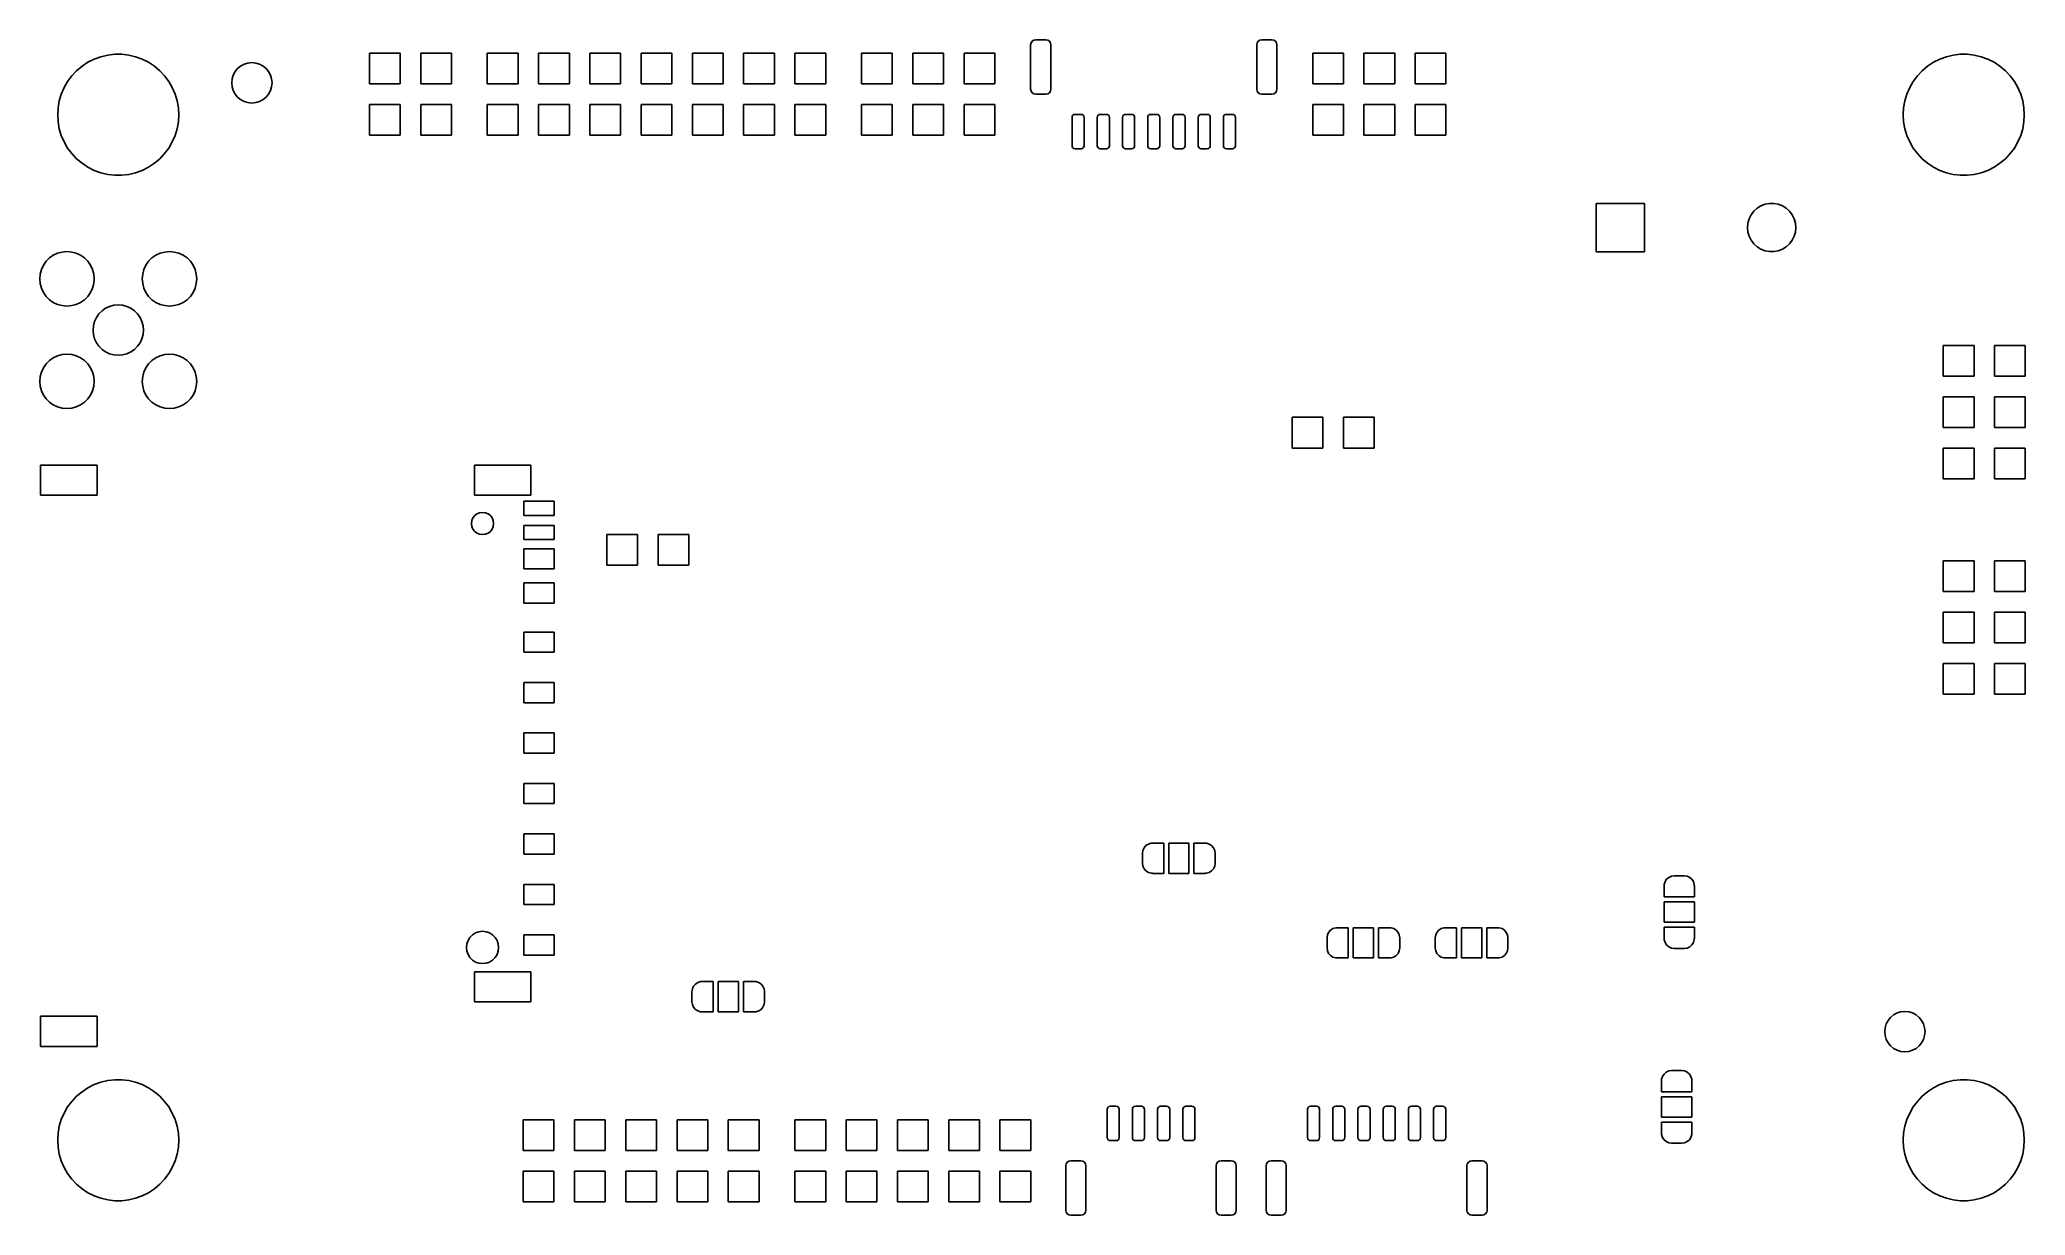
# Model space of a CAD drawing. Extents: x -2.14 to 1.73, y 0.48 to 2.77.
import ezdxf

# ---------------------------------------------------------------- set-up
doc = ezdxf.new("R2010")
doc.units = 0
doc.header["$MEASUREMENT"] = 0
doc.layers.add('BLACK', color=7, linetype='CONTINUOUS')

msp = doc.modelspace()

# ---------------------------------------------------------------- linework, layer by layer
at = {"layer": 'BLACK', "linetype": 'CONTINUOUS'}
for p, q in [((-0.2102, 2.7615), (-0.2094, 2.7652)), ((-0.2102, 2.6748), (-0.2102, 2.7615)), ((-0.2094, 2.7652), (-0.2073, 2.7684)), ((-0.2073, 2.7684), (-0.2041, 2.7706)), ((-0.2041, 2.7706), (-0.2003, 2.7713)), ((-0.2003, 2.7713), (-0.1806, 2.7713)), ((-0.1806, 2.7713), (-0.1769, 2.7706)), ((-0.1769, 2.7706), (-0.1737, 2.7684)), ((-0.1737, 2.7684), (-0.1715, 2.7652)), ((-0.1715, 2.7652), (-0.1708, 2.7615)), ((-0.1708, 2.7615), (-0.1708, 2.6748)), ((0.2308, 2.7615), (0.2315, 2.7652)), ((0.2308, 2.6748), (0.2308, 2.7615)), ((0.2315, 2.7652), (0.2337, 2.7684)), ((0.2337, 2.7684), (0.2369, 2.7706)), ((0.2369, 2.7706), (0.2406, 2.7713)), ((0.2406, 2.7713), (0.2603, 2.7713)), ((0.2603, 2.7713), (0.2641, 2.7706)), ((0.2641, 2.7706), (0.2673, 2.7684)), ((0.2673, 2.7684), (0.2694, 2.7652)), ((0.2694, 2.7652), (0.2702, 2.7615)), ((0.2702, 2.7615), (0.2702, 2.6748)), ((-2.0711, 2.7109), (-2.0605, 2.7197)), ((-2.0605, 2.7197), (-2.0491, 2.7273)), ((-2.0491, 2.7273), (-2.0368, 2.7335)), ((-2.0368, 2.7335), (-2.0239, 2.7381)), ((-2.0239, 2.7381), (-2.0105, 2.7413)), ((-2.0105, 2.7413), (-1.9969, 2.7429)), ((-1.9969, 2.7429), (-1.9831, 2.7429)), ((-1.9831, 2.7429), (-1.9695, 2.7413)), ((-1.9695, 2.7413), (-1.9561, 2.7381)), ((-1.9561, 2.7381), (-1.9432, 2.7335)), ((-1.9432, 2.7335), (-1.9309, 2.7273)), ((-1.9309, 2.7273), (-1.9195, 2.7197)), ((-1.9195, 2.7197), (-1.9089, 2.7109)), ((-1.7621, 2.7091), (-1.7572, 2.715)), ((-1.7572, 2.715), (-1.7512, 2.7199)), ((-1.7512, 2.7199), (-1.7444, 2.7236)), ((-1.7444, 2.7236), (-1.7371, 2.7258)), ((-1.7371, 2.7258), (-1.7294, 2.7266)), ((-1.7294, 2.7266), (-1.7217, 2.7258)), ((-1.7217, 2.7258), (-1.7143, 2.7236)), ((-1.7143, 2.7236), (-1.7075, 2.7199)), ((-1.7075, 2.7199), (-1.7015, 2.715)), ((-1.7015, 2.715), (-1.6966, 2.7091)), ((-1.5, 2.685), (-1.5, 2.745)), ((-1.5, 2.745), (-1.44, 2.745)), ((-1.44, 2.745), (-1.44, 2.685)), ((-1.4, 2.685), (-1.4, 2.745)), ((-1.4, 2.745), (-1.34, 2.745)), ((-1.34, 2.745), (-1.34, 2.685)), ((-1.27, 2.685), (-1.27, 2.745)), ((-1.27, 2.745), (-1.21, 2.745)), ((-1.21, 2.745), (-1.21, 2.685)), ((-1.17, 2.685), (-1.17, 2.745)), ((-1.17, 2.745), (-1.11, 2.745)), ((-1.11, 2.745), (-1.11, 2.685)), ((-1.07, 2.685), (-1.07, 2.745)), ((-1.07, 2.745), (-1.01, 2.745)), ((-1.01, 2.745), (-1.01, 2.685)), ((-0.97, 2.685), (-0.97, 2.745)), ((-0.97, 2.745), (-0.91, 2.745)), ((-0.91, 2.745), (-0.91, 2.685)), ((-0.87, 2.685), (-0.87, 2.745)), ((-0.87, 2.745), (-0.81, 2.745)), ((-0.81, 2.745), (-0.81, 2.685)), ((-0.77, 2.685), (-0.77, 2.745)), ((-0.77, 2.745), (-0.71, 2.745)), ((-0.71, 2.745), (-0.71, 2.685)), ((-0.67, 2.685), (-0.67, 2.745)), ((-0.67, 2.745), (-0.61, 2.745)), ((-0.61, 2.745), (-0.61, 2.685)), ((-0.54, 2.685), (-0.54, 2.745)), ((-0.54, 2.745), (-0.48, 2.745)), ((-0.48, 2.745), (-0.48, 2.685)), ((-0.44, 2.685), (-0.44, 2.745)), ((-0.44, 2.745), (-0.38, 2.745)), ((-0.38, 2.745), (-0.38, 2.685)), ((-0.34, 2.685), (-0.34, 2.745)), ((-0.34, 2.745), (-0.28, 2.745)), ((-0.28, 2.745), (-0.28, 2.685)), ((0.34, 2.685), (0.34, 2.745)), ((0.34, 2.745), (0.4, 2.745)), ((0.4, 2.745), (0.4, 2.685)), ((0.44, 2.685), (0.44, 2.745)), ((0.44, 2.745), (0.5, 2.745)), ((0.5, 2.745), (0.5, 2.685)), ((0.54, 2.685), (0.54, 2.745)), ((0.54, 2.745), (0.6, 2.745)), ((0.6, 2.745), (0.6, 2.685)), ((1.5289, 2.7109), (1.5395, 2.7197)), ((1.5395, 2.7197), (1.5509, 2.7273)), ((1.5509, 2.7273), (1.5632, 2.7335)), ((1.5632, 2.7335), (1.5761, 2.7381)), ((1.5761, 2.7381), (1.5895, 2.7413)), ((1.5895, 2.7413), (1.6031, 2.7429)), ((1.6031, 2.7429), (1.6169, 2.7429)), ((1.6169, 2.7429), (1.6305, 2.7413)), ((1.6305, 2.7413), (1.6439, 2.7381)), ((1.6439, 2.7381), (1.6568, 2.7335)), ((1.6568, 2.7335), (1.6691, 2.7273)), ((1.6691, 2.7273), (1.6805, 2.7197)), ((1.6805, 2.7197), (1.6911, 2.7109)), ((-2.101, 2.6654), (-2.0955, 2.678)), ((-2.0955, 2.678), (-2.0887, 2.6899)), ((-2.0887, 2.6899), (-2.0805, 2.7009)), ((-2.0805, 2.7009), (-2.0711, 2.7109)), ((-1.9089, 2.7109), (-1.8995, 2.7009)), ((-1.8995, 2.7009), (-1.8913, 2.6899)), ((-1.8913, 2.6899), (-1.8845, 2.678)), ((-1.8845, 2.678), (-1.879, 2.6654)), ((-1.7687, 2.6872), (-1.768, 2.6949)), ((-1.768, 2.6795), (-1.7687, 2.6872)), ((-1.768, 2.6949), (-1.7657, 2.7023)), ((-1.7657, 2.6721), (-1.768, 2.6795)), ((-1.7657, 2.7023), (-1.7621, 2.7091)), ((-1.6966, 2.7091), (-1.693, 2.7023)), ((-1.693, 2.7023), (-1.6908, 2.6949)), ((-1.6908, 2.6795), (-1.693, 2.6721)), ((-1.6908, 2.6949), (-1.69, 2.6872)), ((-1.69, 2.6872), (-1.6908, 2.6795)), ((-1.44, 2.685), (-1.5, 2.685)), ((-1.34, 2.685), (-1.4, 2.685)), ((-1.21, 2.685), (-1.27, 2.685)), ((-1.11, 2.685), (-1.17, 2.685)), ((-1.01, 2.685), (-1.07, 2.685)), ((-0.91, 2.685), (-0.97, 2.685)), ((-0.81, 2.685), (-0.87, 2.685)), ((-0.71, 2.685), (-0.77, 2.685)), ((-0.61, 2.685), (-0.67, 2.685)), ((-0.48, 2.685), (-0.54, 2.685)), ((-0.38, 2.685), (-0.44, 2.685)), ((-0.28, 2.685), (-0.34, 2.685)), ((-0.2094, 2.6711), (-0.2102, 2.6748)), ((-0.1708, 2.6748), (-0.1715, 2.6711)), ((0.2315, 2.6711), (0.2308, 2.6748)), ((0.2702, 2.6748), (0.2694, 2.6711)), ((0.4, 2.685), (0.34, 2.685)), ((0.5, 2.685), (0.44, 2.685)), ((0.6, 2.685), (0.54, 2.685)), ((1.499, 2.6654), (1.5045, 2.678)), ((1.5045, 2.678), (1.5113, 2.6899)), ((1.5113, 2.6899), (1.5195, 2.7009)), ((1.5195, 2.7009), (1.5289, 2.7109)), ((1.6911, 2.7109), (1.7005, 2.7009)), ((1.7005, 2.7009), (1.7087, 2.6899)), ((1.7087, 2.6899), (1.7155, 2.678)), ((1.7155, 2.678), (1.721, 2.6654)), ((-2.1081, 2.625), (-2.1073, 2.6387)), ((-2.1073, 2.6387), (-2.1049, 2.6522)), ((-2.1049, 2.6522), (-2.101, 2.6654)), ((-1.879, 2.6654), (-1.8751, 2.6522)), ((-1.8751, 2.6522), (-1.8727, 2.6387)), ((-1.8727, 2.6387), (-1.8719, 2.625)), ((-1.7621, 2.6653), (-1.7657, 2.6721)), ((-1.7572, 2.6594), (-1.7621, 2.6653)), ((-1.7512, 2.6545), (-1.7572, 2.6594)), ((-1.7444, 2.6508), (-1.7512, 2.6545)), ((-1.7371, 2.6486), (-1.7444, 2.6508)), ((-1.7294, 2.6478), (-1.7371, 2.6486)), ((-1.7217, 2.6486), (-1.7294, 2.6478)), ((-1.7143, 2.6508), (-1.7217, 2.6486)), ((-1.7075, 2.6545), (-1.7143, 2.6508)), ((-1.7015, 2.6594), (-1.7075, 2.6545)), ((-1.6966, 2.6653), (-1.7015, 2.6594)), ((-1.693, 2.6721), (-1.6966, 2.6653)), ((-1.5, 2.585), (-1.5, 2.645)), ((-1.5, 2.645), (-1.44, 2.645)), ((-1.44, 2.645), (-1.44, 2.585)), ((-1.4, 2.585), (-1.4, 2.645)), ((-1.4, 2.645), (-1.34, 2.645)), ((-1.34, 2.645), (-1.34, 2.585)), ((-1.27, 2.585), (-1.27, 2.645)), ((-1.27, 2.645), (-1.21, 2.645)), ((-1.21, 2.645), (-1.21, 2.585)), ((-1.17, 2.585), (-1.17, 2.645)), ((-1.17, 2.645), (-1.11, 2.645)), ((-1.11, 2.645), (-1.11, 2.585)), ((-1.07, 2.585), (-1.07, 2.645)), ((-1.07, 2.645), (-1.01, 2.645)), ((-1.01, 2.645), (-1.01, 2.585)), ((-0.97, 2.585), (-0.97, 2.645)), ((-0.97, 2.645), (-0.91, 2.645)), ((-0.91, 2.645), (-0.91, 2.585)), ((-0.87, 2.585), (-0.87, 2.645)), ((-0.87, 2.645), (-0.81, 2.645)), ((-0.81, 2.645), (-0.81, 2.585)), ((-0.77, 2.585), (-0.77, 2.645)), ((-0.77, 2.645), (-0.71, 2.645)), ((-0.71, 2.645), (-0.71, 2.585)), ((-0.67, 2.585), (-0.67, 2.645)), ((-0.67, 2.645), (-0.61, 2.645)), ((-0.61, 2.645), (-0.61, 2.585)), ((-0.54, 2.585), (-0.54, 2.645)), ((-0.54, 2.645), (-0.48, 2.645)), ((-0.48, 2.645), (-0.48, 2.585)), ((-0.44, 2.585), (-0.44, 2.645)), ((-0.44, 2.645), (-0.38, 2.645)), ((-0.38, 2.645), (-0.38, 2.585)), ((-0.34, 2.585), (-0.34, 2.645)), ((-0.34, 2.645), (-0.28, 2.645)), ((-0.28, 2.645), (-0.28, 2.585)), ((-0.2073, 2.6679), (-0.2094, 2.6711)), ((-0.2041, 2.6657), (-0.2073, 2.6679)), ((-0.2003, 2.665), (-0.2041, 2.6657)), ((-0.1806, 2.665), (-0.2003, 2.665)), ((-0.1769, 2.6657), (-0.1806, 2.665)), ((-0.1737, 2.6679), (-0.1769, 2.6657)), ((-0.1715, 2.6711), (-0.1737, 2.6679)), ((0.2337, 2.6679), (0.2315, 2.6711)), ((0.2369, 2.6657), (0.2337, 2.6679)), ((0.2406, 2.665), (0.2369, 2.6657)), ((0.2603, 2.665), (0.2406, 2.665)), ((0.2641, 2.6657), (0.2603, 2.665)), ((0.2673, 2.6679), (0.2641, 2.6657)), ((0.2694, 2.6711), (0.2673, 2.6679)), ((0.34, 2.585), (0.34, 2.645)), ((0.34, 2.645), (0.4, 2.645)), ((0.4, 2.645), (0.4, 2.585)), ((0.44, 2.585), (0.44, 2.645)), ((0.44, 2.645), (0.5, 2.645)), ((0.5, 2.645), (0.5, 2.585)), ((0.54, 2.585), (0.54, 2.645)), ((0.54, 2.645), (0.6, 2.645)), ((0.6, 2.645), (0.6, 2.585)), ((1.4919, 2.625), (1.4927, 2.6387)), ((1.4927, 2.6387), (1.4951, 2.6522)), ((1.4951, 2.6522), (1.499, 2.6654)), ((1.721, 2.6654), (1.7249, 2.6522)), ((1.7249, 2.6522), (1.7273, 2.6387)), ((1.7273, 2.6387), (1.7281, 2.625)), ((-2.1073, 2.6113), (-2.1081, 2.625)), ((-2.1049, 2.5978), (-2.1073, 2.6113)), ((-2.101, 2.5846), (-2.1049, 2.5978)), ((-1.8751, 2.5978), (-1.879, 2.5846)), ((-1.8727, 2.6113), (-1.8751, 2.5978)), ((-1.8719, 2.625), (-1.8727, 2.6113)), ((-0.1294, 2.6197), (-0.129, 2.622)), ((-0.1294, 2.5646), (-0.1294, 2.6197)), ((-0.129, 2.622), (-0.1277, 2.6239)), ((-0.1277, 2.6239), (-0.1258, 2.6252)), ((-0.1258, 2.6252), (-0.1235, 2.6256)), ((-0.1235, 2.6256), (-0.1117, 2.6256)), ((-0.1117, 2.6256), (-0.1095, 2.6252)), ((-0.1095, 2.6252), (-0.1076, 2.6239)), ((-0.1076, 2.6239), (-0.1063, 2.622)), ((-0.1063, 2.622), (-0.1058, 2.6197)), ((-0.1058, 2.6197), (-0.1058, 2.5646)), ((-0.0802, 2.6197), (-0.0798, 2.622)), ((-0.0802, 2.5646), (-0.0802, 2.6197)), ((-0.0798, 2.622), (-0.0785, 2.6239)), ((-0.0785, 2.6239), (-0.0766, 2.6252)), ((-0.0766, 2.6252), (-0.0743, 2.6256)), ((-0.0743, 2.6256), (-0.0625, 2.6256)), ((-0.0625, 2.6256), (-0.0603, 2.6252)), ((-0.0603, 2.6252), (-0.0583, 2.6239)), ((-0.0583, 2.6239), (-0.0571, 2.622)), ((-0.0571, 2.622), (-0.0566, 2.6197)), ((-0.0566, 2.6197), (-0.0566, 2.5646)), ((-0.031, 2.6197), (-0.0306, 2.622)), ((-0.031, 2.5646), (-0.031, 2.6197)), ((-0.0306, 2.622), (-0.0293, 2.6239)), ((-0.0293, 2.6239), (-0.0274, 2.6252)), ((-0.0274, 2.6252), (-0.0251, 2.6256)), ((-0.0251, 2.6256), (-0.0133, 2.6256)), ((-0.0133, 2.6256), (-0.011, 2.6252)), ((-0.011, 2.6252), (-0.0091, 2.6239)), ((-0.0091, 2.6239), (-0.0079, 2.622)), ((-0.0079, 2.622), (-0.0074, 2.6197)), ((-0.0074, 2.6197), (-0.0074, 2.5646)), ((0.0182, 2.6197), (0.0186, 2.622)), ((0.0182, 2.5646), (0.0182, 2.6197)), ((0.0186, 2.622), (0.0199, 2.6239)), ((0.0199, 2.6239), (0.0218, 2.6252)), ((0.0218, 2.6252), (0.0241, 2.6256)), ((0.0241, 2.6256), (0.0359, 2.6256)), ((0.0359, 2.6256), (0.0382, 2.6252)), ((0.0382, 2.6252), (0.0401, 2.6239)), ((0.0401, 2.6239), (0.0414, 2.622)), ((0.0414, 2.622), (0.0418, 2.6197)), ((0.0418, 2.6197), (0.0418, 2.5646)), ((0.0674, 2.6197), (0.0679, 2.622)), ((0.0674, 2.5646), (0.0674, 2.6197)), ((0.0679, 2.622), (0.0691, 2.6239)), ((0.0691, 2.6239), (0.071, 2.6252)), ((0.071, 2.6252), (0.0733, 2.6256)), ((0.0733, 2.6256), (0.0851, 2.6256)), ((0.0851, 2.6256), (0.0874, 2.6252)), ((0.0874, 2.6252), (0.0893, 2.6239)), ((0.0893, 2.6239), (0.0906, 2.622)), ((0.0906, 2.622), (0.091, 2.6197)), ((0.091, 2.6197), (0.091, 2.5646)), ((0.1166, 2.6197), (0.1171, 2.622)), ((0.1166, 2.5646), (0.1166, 2.6197)), ((0.1171, 2.622), (0.1183, 2.6239)), ((0.1183, 2.6239), (0.1203, 2.6252)), ((0.1203, 2.6252), (0.1225, 2.6256)), ((0.1225, 2.6256), (0.1343, 2.6256)), ((0.1343, 2.6256), (0.1366, 2.6252)), ((0.1366, 2.6252), (0.1385, 2.6239)), ((0.1385, 2.6239), (0.1398, 2.622)), ((0.1398, 2.622), (0.1402, 2.6197)), ((0.1402, 2.6197), (0.1402, 2.5646)), ((0.1658, 2.6197), (0.1663, 2.622)), ((0.1658, 2.5646), (0.1658, 2.6197)), ((0.1663, 2.622), (0.1676, 2.6239)), ((0.1676, 2.6239), (0.1695, 2.6252)), ((0.1695, 2.6252), (0.1717, 2.6256)), ((0.1717, 2.6256), (0.1835, 2.6256)), ((0.1835, 2.6256), (0.1858, 2.6252)), ((0.1858, 2.6252), (0.1877, 2.6239)), ((0.1877, 2.6239), (0.189, 2.622)), ((0.189, 2.622), (0.1894, 2.6197)), ((0.1894, 2.6197), (0.1894, 2.5646)), ((1.4927, 2.6113), (1.4919, 2.625)), ((1.4951, 2.5978), (1.4927, 2.6113)), ((1.499, 2.5846), (1.4951, 2.5978)), ((1.7249, 2.5978), (1.721, 2.5846)), ((1.7273, 2.6113), (1.7249, 2.5978)), ((1.7281, 2.625), (1.7273, 2.6113)), ((-2.0955, 2.572), (-2.101, 2.5846)), ((-2.0887, 2.5601), (-2.0955, 2.572)), ((-2.0805, 2.5491), (-2.0887, 2.5601)), ((-1.8913, 2.5601), (-1.8995, 2.5491)), ((-1.8845, 2.572), (-1.8913, 2.5601)), ((-1.879, 2.5846), (-1.8845, 2.572)), ((-1.44, 2.585), (-1.5, 2.585)), ((-1.34, 2.585), (-1.4, 2.585)), ((-1.21, 2.585), (-1.27, 2.585)), ((-1.11, 2.585), (-1.17, 2.585)), ((-1.01, 2.585), (-1.07, 2.585)), ((-0.91, 2.585), (-0.97, 2.585)), ((-0.81, 2.585), (-0.87, 2.585)), ((-0.71, 2.585), (-0.77, 2.585)), ((-0.61, 2.585), (-0.67, 2.585)), ((-0.48, 2.585), (-0.54, 2.585)), ((-0.38, 2.585), (-0.44, 2.585)), ((-0.28, 2.585), (-0.34, 2.585)), ((-0.129, 2.5623), (-0.1294, 2.5646)), ((-0.1277, 2.5604), (-0.129, 2.5623)), ((-0.1258, 2.5592), (-0.1277, 2.5604)), ((-0.1235, 2.5587), (-0.1258, 2.5592)), ((-0.1117, 2.5587), (-0.1235, 2.5587)), ((-0.1095, 2.5592), (-0.1117, 2.5587)), ((-0.1076, 2.5604), (-0.1095, 2.5592)), ((-0.1063, 2.5623), (-0.1076, 2.5604)), ((-0.1058, 2.5646), (-0.1063, 2.5623)), ((-0.0798, 2.5623), (-0.0802, 2.5646)), ((-0.0785, 2.5604), (-0.0798, 2.5623)), ((-0.0766, 2.5592), (-0.0785, 2.5604)), ((-0.0743, 2.5587), (-0.0766, 2.5592)), ((-0.0625, 2.5587), (-0.0743, 2.5587)), ((-0.0603, 2.5592), (-0.0625, 2.5587)), ((-0.0583, 2.5604), (-0.0603, 2.5592)), ((-0.0571, 2.5623), (-0.0583, 2.5604)), ((-0.0566, 2.5646), (-0.0571, 2.5623)), ((-0.0306, 2.5623), (-0.031, 2.5646)), ((-0.0293, 2.5604), (-0.0306, 2.5623)), ((-0.0274, 2.5592), (-0.0293, 2.5604)), ((-0.0251, 2.5587), (-0.0274, 2.5592)), ((-0.0133, 2.5587), (-0.0251, 2.5587)), ((-0.011, 2.5592), (-0.0133, 2.5587)), ((-0.0091, 2.5604), (-0.011, 2.5592)), ((-0.0079, 2.5623), (-0.0091, 2.5604)), ((-0.0074, 2.5646), (-0.0079, 2.5623)), ((0.0186, 2.5623), (0.0182, 2.5646)), ((0.0199, 2.5604), (0.0186, 2.5623)), ((0.0218, 2.5592), (0.0199, 2.5604)), ((0.0241, 2.5587), (0.0218, 2.5592)), ((0.0359, 2.5587), (0.0241, 2.5587)), ((0.0382, 2.5592), (0.0359, 2.5587)), ((0.0401, 2.5604), (0.0382, 2.5592)), ((0.0414, 2.5623), (0.0401, 2.5604)), ((0.0418, 2.5646), (0.0414, 2.5623)), ((0.0679, 2.5623), (0.0674, 2.5646)), ((0.0691, 2.5604), (0.0679, 2.5623)), ((0.071, 2.5592), (0.0691, 2.5604)), ((0.0733, 2.5587), (0.071, 2.5592)), ((0.0851, 2.5587), (0.0733, 2.5587)), ((0.0874, 2.5592), (0.0851, 2.5587)), ((0.0893, 2.5604), (0.0874, 2.5592)), ((0.0906, 2.5623), (0.0893, 2.5604)), ((0.091, 2.5646), (0.0906, 2.5623)), ((0.1171, 2.5623), (0.1166, 2.5646)), ((0.1183, 2.5604), (0.1171, 2.5623)), ((0.1203, 2.5592), (0.1183, 2.5604)), ((0.1225, 2.5587), (0.1203, 2.5592)), ((0.1343, 2.5587), (0.1225, 2.5587)), ((0.1366, 2.5592), (0.1343, 2.5587)), ((0.1385, 2.5604), (0.1366, 2.5592)), ((0.1398, 2.5623), (0.1385, 2.5604)), ((0.1402, 2.5646), (0.1398, 2.5623)), ((0.1663, 2.5623), (0.1658, 2.5646)), ((0.1676, 2.5604), (0.1663, 2.5623)), ((0.1695, 2.5592), (0.1676, 2.5604)), ((0.1717, 2.5587), (0.1695, 2.5592)), ((0.1835, 2.5587), (0.1717, 2.5587)), ((0.1858, 2.5592), (0.1835, 2.5587)), ((0.1877, 2.5604), (0.1858, 2.5592)), ((0.189, 2.5623), (0.1877, 2.5604)), ((0.1894, 2.5646), (0.189, 2.5623)), ((0.4, 2.585), (0.34, 2.585)), ((0.5, 2.585), (0.44, 2.585)), ((0.6, 2.585), (0.54, 2.585)), ((1.5045, 2.572), (1.499, 2.5846)), ((1.5113, 2.5601), (1.5045, 2.572)), ((1.5195, 2.5491), (1.5113, 2.5601)), ((1.7087, 2.5601), (1.7005, 2.5491)), ((1.7155, 2.572), (1.7087, 2.5601)), ((1.721, 2.5846), (1.7155, 2.572)), ((-2.0711, 2.5391), (-2.0805, 2.5491)), ((-2.0605, 2.5303), (-2.0711, 2.5391)), ((-2.0491, 2.5227), (-2.0605, 2.5303)), ((-2.0368, 2.5165), (-2.0491, 2.5227)), ((-1.9309, 2.5227), (-1.9432, 2.5165)), ((-1.9195, 2.5303), (-1.9309, 2.5227)), ((-1.9089, 2.5391), (-1.9195, 2.5303)), ((-1.8995, 2.5491), (-1.9089, 2.5391)), ((1.5289, 2.5391), (1.5195, 2.5491)), ((1.5395, 2.5303), (1.5289, 2.5391)), ((1.5509, 2.5227), (1.5395, 2.5303)), ((1.5632, 2.5165), (1.5509, 2.5227)), ((1.6691, 2.5227), (1.6568, 2.5165)), ((1.6805, 2.5303), (1.6691, 2.5227)), ((1.6911, 2.5391), (1.6805, 2.5303)), ((1.7005, 2.5491), (1.6911, 2.5391)), ((-2.0239, 2.5119), (-2.0368, 2.5165)), ((-2.0105, 2.5087), (-2.0239, 2.5119)), ((-1.9969, 2.5071), (-2.0105, 2.5087)), ((-1.9831, 2.5071), (-1.9969, 2.5071)), ((-1.9695, 2.5087), (-1.9831, 2.5071)), ((-1.9561, 2.5119), (-1.9695, 2.5087)), ((-1.9432, 2.5165), (-1.9561, 2.5119)), ((1.5761, 2.5119), (1.5632, 2.5165)), ((1.5895, 2.5087), (1.5761, 2.5119)), ((1.6031, 2.5071), (1.5895, 2.5087)), ((1.6169, 2.5071), (1.6031, 2.5071)), ((1.6305, 2.5087), (1.6169, 2.5071)), ((1.6439, 2.5119), (1.6305, 2.5087)), ((1.6568, 2.5165), (1.6439, 2.5119)), ((0.8928, 2.3578), (0.8928, 2.4522)), ((0.8928, 2.4522), (0.9872, 2.4522)), ((0.9872, 2.4522), (0.9872, 2.3578)), ((1.2004, 2.4368), (1.2068, 2.4427)), ((1.2068, 2.4427), (1.2142, 2.4473)), ((1.2142, 2.4473), (1.2223, 2.4504)), ((1.2223, 2.4504), (1.2309, 2.452)), ((1.2309, 2.452), (1.2396, 2.452)), ((1.2396, 2.452), (1.2482, 2.4504)), ((1.2482, 2.4504), (1.2563, 2.4473)), ((1.2563, 2.4473), (1.2637, 2.4427)), ((1.2637, 2.4427), (1.2702, 2.4368)), ((1.188, 2.405), (1.1888, 2.4137)), ((1.1888, 2.3963), (1.188, 2.405)), ((1.1888, 2.4137), (1.1912, 2.4221)), ((1.1912, 2.4221), (1.1951, 2.4299)), ((1.1951, 2.4299), (1.2004, 2.4368)), ((1.2702, 2.4368), (1.2754, 2.4299)), ((1.2754, 2.4299), (1.2793, 2.4221)), ((1.2793, 2.4221), (1.2817, 2.4137)), ((1.2817, 2.4137), (1.2825, 2.405)), ((1.2825, 2.405), (1.2817, 2.3963)), ((1.1912, 2.3879), (1.1888, 2.3963)), ((1.1951, 2.3801), (1.1912, 2.3879)), ((1.2004, 2.3732), (1.1951, 2.3801)), ((1.2068, 2.3673), (1.2004, 2.3732)), ((1.2142, 2.3627), (1.2068, 2.3673)), ((1.2223, 2.3596), (1.2142, 2.3627)), ((1.2563, 2.3627), (1.2482, 2.3596)), ((1.2637, 2.3673), (1.2563, 2.3627)), ((1.2702, 2.3732), (1.2637, 2.3673)), ((1.2754, 2.3801), (1.2702, 2.3732)), ((1.2793, 2.3879), (1.2754, 2.3801)), ((1.2817, 2.3963), (1.2793, 2.3879)), ((-2.1399, 2.3232), (-2.136, 2.3316)), ((-2.136, 2.3316), (-2.1307, 2.3392)), ((-2.1307, 2.3392), (-2.1242, 2.3457)), ((-2.1242, 2.3457), (-2.1166, 2.351)), ((-2.1166, 2.351), (-2.1082, 2.3549)), ((-2.1082, 2.3549), (-2.0992, 2.3573)), ((-2.0992, 2.3573), (-2.09, 2.3581)), ((-2.09, 2.3581), (-2.0808, 2.3573)), ((-2.0808, 2.3573), (-2.0718, 2.3549)), ((-2.0718, 2.3549), (-2.0634, 2.351)), ((-2.0634, 2.351), (-2.0558, 2.3457)), ((-2.0558, 2.3457), (-2.0493, 2.3392)), ((-2.0493, 2.3392), (-2.044, 2.3316)), ((-2.044, 2.3316), (-2.0401, 2.3232)), ((-1.9399, 2.3232), (-1.936, 2.3316)), ((-1.936, 2.3316), (-1.9307, 2.3392)), ((-1.9307, 2.3392), (-1.9242, 2.3457)), ((-1.9242, 2.3457), (-1.9166, 2.351)), ((-1.9166, 2.351), (-1.9082, 2.3549)), ((-1.9082, 2.3549), (-1.8992, 2.3573)), ((-1.8992, 2.3573), (-1.89, 2.3581)), ((-1.89, 2.3581), (-1.8808, 2.3573)), ((-1.8808, 2.3573), (-1.8718, 2.3549)), ((-1.8718, 2.3549), (-1.8634, 2.351)), ((-1.8634, 2.351), (-1.8558, 2.3457)), ((-1.8558, 2.3457), (-1.8493, 2.3392)), ((-1.8493, 2.3392), (-1.844, 2.3316)), ((-1.844, 2.3316), (-1.8401, 2.3232)), ((0.9872, 2.3578), (0.8928, 2.3578)), ((1.2309, 2.358), (1.2223, 2.3596)), ((1.2396, 2.358), (1.2309, 2.358)), ((1.2482, 2.3596), (1.2396, 2.358)), ((-2.1431, 2.305), (-2.1423, 2.3142)), ((-2.1423, 2.2958), (-2.1431, 2.305)), ((-2.1423, 2.3142), (-2.1399, 2.3232)), ((-2.1399, 2.2868), (-2.1423, 2.2958)), ((-2.136, 2.2784), (-2.1399, 2.2868)), ((-2.0401, 2.2868), (-2.044, 2.2784)), ((-2.0401, 2.3232), (-2.0377, 2.3142)), ((-2.0377, 2.2958), (-2.0401, 2.2868)), ((-2.0377, 2.3142), (-2.0369, 2.305)), ((-2.0369, 2.305), (-2.0377, 2.2958)), ((-1.9431, 2.305), (-1.9423, 2.3142)), ((-1.9423, 2.2958), (-1.9431, 2.305)), ((-1.9423, 2.3142), (-1.9399, 2.3232)), ((-1.9399, 2.2868), (-1.9423, 2.2958)), ((-1.936, 2.2784), (-1.9399, 2.2868)), ((-1.8401, 2.2868), (-1.844, 2.2784)), ((-1.8401, 2.3232), (-1.8377, 2.3142)), ((-1.8377, 2.2958), (-1.8401, 2.2868)), ((-1.8377, 2.3142), (-1.8369, 2.305)), ((-1.8369, 2.305), (-1.8377, 2.2958)), ((-2.1307, 2.2708), (-2.136, 2.2784)), ((-2.1242, 2.2643), (-2.1307, 2.2708)), ((-2.1166, 2.259), (-2.1242, 2.2643)), ((-2.1082, 2.2551), (-2.1166, 2.259)), ((-2.0992, 2.2527), (-2.1082, 2.2551)), ((-2.09, 2.2519), (-2.0992, 2.2527)), ((-2.0808, 2.2527), (-2.09, 2.2519)), ((-2.0718, 2.2551), (-2.0808, 2.2527)), ((-2.0634, 2.259), (-2.0718, 2.2551)), ((-2.0558, 2.2643), (-2.0634, 2.259)), ((-2.0493, 2.2708), (-2.0558, 2.2643)), ((-2.044, 2.2784), (-2.0493, 2.2708)), ((-2.0216, 2.2427), (-2.0146, 2.2476)), ((-2.0146, 2.2476), (-2.0068, 2.2512)), ((-2.0068, 2.2512), (-1.9985, 2.2535)), ((-1.9985, 2.2535), (-1.99, 2.2542)), ((-1.99, 2.2542), (-1.9815, 2.2535)), ((-1.9815, 2.2535), (-1.9732, 2.2512)), ((-1.9732, 2.2512), (-1.9654, 2.2476)), ((-1.9654, 2.2476), (-1.9584, 2.2427)), ((-1.9307, 2.2708), (-1.936, 2.2784)), ((-1.9242, 2.2643), (-1.9307, 2.2708)), ((-1.9166, 2.259), (-1.9242, 2.2643)), ((-1.9082, 2.2551), (-1.9166, 2.259)), ((-1.8992, 2.2527), (-1.9082, 2.2551)), ((-1.89, 2.2519), (-1.8992, 2.2527)), ((-1.8808, 2.2527), (-1.89, 2.2519)), ((-1.8718, 2.2551), (-1.8808, 2.2527)), ((-1.8634, 2.259), (-1.8718, 2.2551)), ((-1.8558, 2.2643), (-1.8634, 2.259)), ((-1.8493, 2.2708), (-1.8558, 2.2643)), ((-1.844, 2.2784), (-1.8493, 2.2708)), ((-2.0392, 2.205), (-2.0385, 2.2135)), ((-2.0385, 2.2135), (-2.0362, 2.2218)), ((-2.0362, 2.2218), (-2.0326, 2.2296)), ((-2.0326, 2.2296), (-2.0277, 2.2366)), ((-2.0277, 2.2366), (-2.0216, 2.2427)), ((-1.9584, 2.2427), (-1.9523, 2.2366)), ((-1.9523, 2.2366), (-1.9474, 2.2296)), ((-1.9474, 2.2296), (-1.9438, 2.2218)), ((-1.9438, 2.2218), (-1.9415, 2.2135)), ((-1.9415, 2.2135), (-1.9408, 2.205)), ((-2.0385, 2.1965), (-2.0392, 2.205)), ((-2.0362, 2.1882), (-2.0385, 2.1965)), ((-2.0326, 2.1804), (-2.0362, 2.1882)), ((-2.0277, 2.1734), (-2.0326, 2.1804)), ((-2.0216, 2.1673), (-2.0277, 2.1734)), ((-1.9523, 2.1734), (-1.9584, 2.1673)), ((-1.9474, 2.1804), (-1.9523, 2.1734)), ((-1.9438, 2.1882), (-1.9474, 2.1804)), ((-1.9415, 2.1965), (-1.9438, 2.1882)), ((-1.9408, 2.205), (-1.9415, 2.1965)), ((1.57, 2.115), (1.57, 2.175)), ((1.57, 2.175), (1.63, 2.175)), ((1.63, 2.175), (1.63, 2.115)), ((1.67, 2.115), (1.67, 2.175)), ((1.67, 2.175), (1.73, 2.175)), ((1.73, 2.175), (1.73, 2.115)), ((-2.1399, 2.1232), (-2.136, 2.1316)), ((-2.136, 2.1316), (-2.1307, 2.1392)), ((-2.1307, 2.1392), (-2.1242, 2.1457)), ((-2.1242, 2.1457), (-2.1166, 2.151)), ((-2.1166, 2.151), (-2.1082, 2.1549)), ((-2.1082, 2.1549), (-2.0992, 2.1573)), ((-2.0992, 2.1573), (-2.09, 2.1581)), ((-2.09, 2.1581), (-2.0808, 2.1573)), ((-2.0808, 2.1573), (-2.0718, 2.1549)), ((-2.0718, 2.1549), (-2.0634, 2.151)), ((-2.0634, 2.151), (-2.0558, 2.1457)), ((-2.0558, 2.1457), (-2.0493, 2.1392)), ((-2.0493, 2.1392), (-2.044, 2.1316)), ((-2.044, 2.1316), (-2.0401, 2.1232)), ((-2.0146, 2.1624), (-2.0216, 2.1673)), ((-2.0068, 2.1588), (-2.0146, 2.1624)), ((-1.9985, 2.1565), (-2.0068, 2.1588)), ((-1.99, 2.1558), (-1.9985, 2.1565)), ((-1.9815, 2.1565), (-1.99, 2.1558)), ((-1.9732, 2.1588), (-1.9815, 2.1565)), ((-1.9654, 2.1624), (-1.9732, 2.1588)), ((-1.9584, 2.1673), (-1.9654, 2.1624)), ((-1.9399, 2.1232), (-1.936, 2.1316)), ((-1.936, 2.1316), (-1.9307, 2.1392)), ((-1.9307, 2.1392), (-1.9242, 2.1457)), ((-1.9242, 2.1457), (-1.9166, 2.151)), ((-1.9166, 2.151), (-1.9082, 2.1549)), ((-1.9082, 2.1549), (-1.8992, 2.1573)), ((-1.8992, 2.1573), (-1.89, 2.1581)), ((-1.89, 2.1581), (-1.8808, 2.1573)), ((-1.8808, 2.1573), (-1.8718, 2.1549)), ((-1.8718, 2.1549), (-1.8634, 2.151)), ((-1.8634, 2.151), (-1.8558, 2.1457)), ((-1.8558, 2.1457), (-1.8493, 2.1392)), ((-1.8493, 2.1392), (-1.844, 2.1316)), ((-1.844, 2.1316), (-1.8401, 2.1232)), ((-2.1431, 2.105), (-2.1423, 2.1142)), ((-2.1423, 2.0958), (-2.1431, 2.105)), ((-2.1423, 2.1142), (-2.1399, 2.1232)), ((-2.1399, 2.0868), (-2.1423, 2.0958)), ((-2.0401, 2.1232), (-2.0377, 2.1142)), ((-2.0377, 2.0958), (-2.0401, 2.0868)), ((-2.0377, 2.1142), (-2.0369, 2.105)), ((-2.0369, 2.105), (-2.0377, 2.0958)), ((-1.9431, 2.105), (-1.9423, 2.1142)), ((-1.9423, 2.0958), (-1.9431, 2.105)), ((-1.9423, 2.1142), (-1.9399, 2.1232)), ((-1.9399, 2.0868), (-1.9423, 2.0958)), ((-1.8401, 2.1232), (-1.8377, 2.1142)), ((-1.8377, 2.0958), (-1.8401, 2.0868)), ((-1.8377, 2.1142), (-1.8369, 2.105)), ((-1.8369, 2.105), (-1.8377, 2.0958)), ((1.63, 2.115), (1.57, 2.115)), ((1.73, 2.115), (1.67, 2.115)), ((-2.136, 2.0784), (-2.1399, 2.0868)), ((-2.1307, 2.0708), (-2.136, 2.0784)), ((-2.1242, 2.0643), (-2.1307, 2.0708)), ((-2.1166, 2.059), (-2.1242, 2.0643)), ((-2.1082, 2.0551), (-2.1166, 2.059)), ((-2.0992, 2.0527), (-2.1082, 2.0551)), ((-2.0718, 2.0551), (-2.0808, 2.0527)), ((-2.0634, 2.059), (-2.0718, 2.0551)), ((-2.0558, 2.0643), (-2.0634, 2.059)), ((-2.0493, 2.0708), (-2.0558, 2.0643)), ((-2.044, 2.0784), (-2.0493, 2.0708)), ((-2.0401, 2.0868), (-2.044, 2.0784)), ((-1.936, 2.0784), (-1.9399, 2.0868)), ((-1.9307, 2.0708), (-1.936, 2.0784)), ((-1.9242, 2.0643), (-1.9307, 2.0708)), ((-1.9166, 2.059), (-1.9242, 2.0643)), ((-1.9082, 2.0551), (-1.9166, 2.059)), ((-1.8992, 2.0527), (-1.9082, 2.0551)), ((-1.8718, 2.0551), (-1.8808, 2.0527)), ((-1.8634, 2.059), (-1.8718, 2.0551)), ((-1.8558, 2.0643), (-1.8634, 2.059)), ((-1.8493, 2.0708), (-1.8558, 2.0643)), ((-1.844, 2.0784), (-1.8493, 2.0708)), ((-1.8401, 2.0868), (-1.844, 2.0784)), ((1.57, 2.015), (1.57, 2.075)), ((1.57, 2.075), (1.63, 2.075)), ((1.63, 2.075), (1.63, 2.015)), ((1.67, 2.015), (1.67, 2.075)), ((1.67, 2.075), (1.73, 2.075)), ((1.73, 2.075), (1.73, 2.015)), ((-2.09, 2.0519), (-2.0992, 2.0527)), ((-2.0808, 2.0527), (-2.09, 2.0519)), ((-1.89, 2.0519), (-1.8992, 2.0527)), ((-1.8808, 2.0527), (-1.89, 2.0519)), ((0.3, 1.975), (0.3, 2.035)), ((0.3, 2.035), (0.36, 2.035)), ((0.36, 2.035), (0.36, 1.975)), ((0.4, 1.975), (0.4, 2.035)), ((0.4, 2.035), (0.46, 2.035)), ((0.46, 2.035), (0.46, 1.975)), ((1.63, 2.015), (1.57, 2.015)), ((1.73, 2.015), (1.67, 2.015)), ((-2.1416, 1.8829), (-2.1416, 1.9419)), ((-2.1416, 1.9419), (-2.0313, 1.9419)), ((-2.0313, 1.9419), (-2.0313, 1.8829)), ((-1.2951, 1.8829), (-1.2951, 1.9419)), ((-1.2951, 1.9419), (-1.1849, 1.9419)), ((-1.1849, 1.9419), (-1.1849, 1.8829)), ((0.36, 1.975), (0.3, 1.975)), ((0.46, 1.975), (0.4, 1.975)), ((1.57, 1.915), (1.57, 1.975)), ((1.57, 1.975), (1.63, 1.975)), ((1.63, 1.975), (1.63, 1.915)), ((1.67, 1.915), (1.67, 1.975)), ((1.67, 1.975), (1.73, 1.975)), ((1.73, 1.975), (1.73, 1.915)), ((1.63, 1.915), (1.57, 1.915)), ((1.73, 1.915), (1.67, 1.915)), ((-2.0313, 1.8829), (-2.1416, 1.8829)), ((-1.1849, 1.8829), (-1.2951, 1.8829)), ((-1.1987, 1.8437), (-1.1987, 1.8713)), ((-1.1987, 1.8713), (-1.1396, 1.8713)), ((-1.1396, 1.8713), (-1.1396, 1.8437)), ((-1.301, 1.8278), (-1.3003, 1.8334)), ((-1.3003, 1.8222), (-1.301, 1.8278)), ((-1.3003, 1.8334), (-1.2981, 1.8386)), ((-1.2981, 1.8169), (-1.3003, 1.8222)), ((-1.2981, 1.8386), (-1.2947, 1.8431)), ((-1.2947, 1.8431), (-1.2902, 1.8465)), ((-1.2902, 1.8465), (-1.285, 1.8487)), ((-1.285, 1.8487), (-1.2794, 1.8494)), ((-1.2794, 1.8494), (-1.2738, 1.8487)), ((-1.2738, 1.8487), (-1.2685, 1.8465)), ((-1.2685, 1.8465), (-1.2641, 1.8431)), ((-1.2641, 1.8431), (-1.2606, 1.8386)), ((-1.2606, 1.8386), (-1.2585, 1.8334)), ((-1.2585, 1.8222), (-1.2606, 1.8169)), ((-1.2585, 1.8334), (-1.2577, 1.8278)), ((-1.2577, 1.8278), (-1.2585, 1.8222)), ((-1.1396, 1.8437), (-1.1987, 1.8437)), ((-1.1987, 1.7965), (-1.1987, 1.824)), ((-1.1987, 1.824), (-1.1396, 1.824)), ((-1.1396, 1.824), (-1.1396, 1.7965)), ((-1.2947, 1.8124), (-1.2981, 1.8169)), ((-1.2902, 1.809), (-1.2947, 1.8124)), ((-1.285, 1.8068), (-1.2902, 1.809)), ((-1.2794, 1.8061), (-1.285, 1.8068)), ((-1.2738, 1.8068), (-1.2794, 1.8061)), ((-1.2685, 1.809), (-1.2738, 1.8068)), ((-1.2641, 1.8124), (-1.2685, 1.809)), ((-1.2606, 1.8169), (-1.2641, 1.8124)), ((-1.1396, 1.7965), (-1.1987, 1.7965)), ((-1.0369, 1.7465), (-1.0369, 1.8065)), ((-1.0369, 1.8065), (-0.9769, 1.8065)), ((-0.9769, 1.8065), (-0.9769, 1.7465)), ((-0.9369, 1.7465), (-0.9369, 1.8065)), ((-0.9369, 1.8065), (-0.8769, 1.8065)), ((-0.8769, 1.8065), (-0.8769, 1.7465)), ((-1.1987, 1.7394), (-1.1987, 1.7787)), ((-1.1987, 1.7787), (-1.1396, 1.7787)), ((-1.1396, 1.7787), (-1.1396, 1.7394)), ((-0.9769, 1.7465), (-1.0369, 1.7465)), ((-0.8769, 1.7465), (-0.9369, 1.7465)), ((1.57, 1.695), (1.57, 1.755)), ((1.57, 1.755), (1.63, 1.755)), ((1.63, 1.755), (1.63, 1.695)), ((1.67, 1.695), (1.67, 1.755)), ((1.67, 1.755), (1.73, 1.755)), ((1.73, 1.755), (1.73, 1.695)), ((-1.1396, 1.7394), (-1.1987, 1.7394)), ((-1.1987, 1.6724), (-1.1987, 1.7118)), ((-1.1987, 1.7118), (-1.1396, 1.7118)), ((-1.1396, 1.7118), (-1.1396, 1.6724)), ((-1.1396, 1.6724), (-1.1987, 1.6724)), ((1.63, 1.695), (1.57, 1.695)), ((1.73, 1.695), (1.67, 1.695)), ((1.57, 1.595), (1.57, 1.655)), ((1.57, 1.655), (1.63, 1.655)), ((1.63, 1.655), (1.63, 1.595)), ((1.67, 1.595), (1.67, 1.655)), ((1.67, 1.655), (1.73, 1.655)), ((1.73, 1.655), (1.73, 1.595)), ((-1.1987, 1.5768), (-1.1987, 1.6161)), ((-1.1987, 1.6161), (-1.1396, 1.6161)), ((-1.1396, 1.6161), (-1.1396, 1.5768)), ((1.63, 1.595), (1.57, 1.595)), ((1.73, 1.595), (1.67, 1.595)), ((-1.1396, 1.5768), (-1.1987, 1.5768)), ((1.57, 1.495), (1.57, 1.555)), ((1.57, 1.555), (1.63, 1.555)), ((1.63, 1.555), (1.63, 1.495)), ((1.67, 1.495), (1.67, 1.555)), ((1.67, 1.555), (1.73, 1.555)), ((1.73, 1.555), (1.73, 1.495)), ((-1.1987, 1.4783), (-1.1987, 1.5177)), ((-1.1987, 1.5177), (-1.1396, 1.5177)), ((-1.1396, 1.5177), (-1.1396, 1.4783)), ((-1.1396, 1.4783), (-1.1987, 1.4783)), ((1.63, 1.495), (1.57, 1.495)), ((1.73, 1.495), (1.67, 1.495)), ((-1.1987, 1.3799), (-1.1987, 1.4193)), ((-1.1987, 1.4193), (-1.1396, 1.4193)), ((-1.1396, 1.4193), (-1.1396, 1.3799)), ((-1.1396, 1.3799), (-1.1987, 1.3799)), ((-1.1987, 1.2815), (-1.1987, 1.3209)), ((-1.1987, 1.3209), (-1.1396, 1.3209)), ((-1.1396, 1.3209), (-1.1396, 1.2815)), ((-1.1396, 1.2815), (-1.1987, 1.2815)), ((-1.1987, 1.1831), (-1.1987, 1.2224)), ((-1.1987, 1.2224), (-1.1396, 1.2224)), ((-1.1396, 1.2224), (-1.1396, 1.1831)), ((0.0147, 1.1997), (0.0195, 1.2027)), ((0.0195, 1.2027), (0.0248, 1.2043)), ((0.0248, 1.2043), (0.0276, 1.2043)), ((0.0276, 1.2043), (0.0276, 1.2045)), ((0.0276, 1.2045), (0.0493, 1.2045)), ((0.0493, 1.2045), (0.0493, 1.1455)), ((0.0591, 1.1455), (0.0591, 1.2045)), ((0.0591, 1.2045), (0.0985, 1.2045)), ((0.0985, 1.2045), (0.0985, 1.1455)), ((0.1083, 1.1455), (0.1083, 1.2045)), ((0.1083, 1.2045), (0.13, 1.2045)), ((0.13, 1.2045), (0.13, 1.2043)), ((0.13, 1.2043), (0.1328, 1.2043)), ((0.1328, 1.2043), (0.1382, 1.2027)), ((0.1382, 1.2027), (0.1429, 1.1997)), ((-1.1396, 1.1831), (-1.1987, 1.1831)), ((0.008, 1.1848), (0.0088, 1.1904)), ((0.008, 1.1652), (0.008, 1.1848)), ((0.0088, 1.1596), (0.008, 1.1652)), ((0.0088, 1.1904), (0.0111, 1.1955)), ((0.0111, 1.1955), (0.0147, 1.1997)), ((0.1429, 1.1997), (0.1466, 1.1955)), ((0.1466, 1.1955), (0.1489, 1.1904)), ((0.1489, 1.1904), (0.1497, 1.1848)), ((0.1497, 1.1652), (0.1489, 1.1596)), ((0.1497, 1.1848), (0.1497, 1.1652)), ((-1.1987, 1.0846), (-1.1987, 1.124)), ((-1.1987, 1.124), (-1.1396, 1.124)), ((-1.1396, 1.124), (-1.1396, 1.0846)), ((0.0111, 1.1545), (0.0088, 1.1596)), ((0.0147, 1.1503), (0.0111, 1.1545)), ((0.0195, 1.1473), (0.0147, 1.1503)), ((0.0248, 1.1457), (0.0195, 1.1473)), ((0.0276, 1.1457), (0.0248, 1.1457)), ((0.0276, 1.1455), (0.0276, 1.1457)), ((0.0493, 1.1455), (0.0276, 1.1455)), ((0.0985, 1.1455), (0.0591, 1.1455)), ((0.13, 1.1455), (0.1083, 1.1455)), ((0.1328, 1.1457), (0.13, 1.1457)), ((0.13, 1.1457), (0.13, 1.1455)), ((0.1382, 1.1473), (0.1328, 1.1457)), ((0.1429, 1.1503), (0.1382, 1.1473)), ((0.1466, 1.1545), (0.1429, 1.1503)), ((0.1489, 1.1596), (0.1466, 1.1545)), ((1.0257, 1.124), (1.0273, 1.1294)), ((1.0257, 1.1212), (1.0257, 1.124)), ((1.0273, 1.1294), (1.0303, 1.1341)), ((1.0303, 1.1341), (1.0345, 1.1377)), ((1.0345, 1.1377), (1.0396, 1.1401)), ((1.0396, 1.1401), (1.0452, 1.1409)), ((1.0452, 1.1409), (1.0648, 1.1409)), ((1.0648, 1.1409), (1.0704, 1.1401)), ((1.0704, 1.1401), (1.0755, 1.1377)), ((1.0755, 1.1377), (1.0797, 1.1341)), ((1.0797, 1.1341), (1.0827, 1.1294)), ((1.0827, 1.1294), (1.0843, 1.124)), ((1.0843, 1.124), (1.0843, 1.1212)), ((-1.1396, 1.0846), (-1.1987, 1.0846)), ((1.0255, 1.0995), (1.0255, 1.1212)), ((1.0255, 1.1212), (1.0257, 1.1212)), ((1.0845, 1.0995), (1.0255, 1.0995)), ((1.0255, 1.0503), (1.0255, 1.0897)), ((1.0255, 1.0897), (1.0845, 1.0897)), ((1.0843, 1.1212), (1.0845, 1.1212)), ((1.0845, 1.1212), (1.0845, 1.0995)), ((1.0845, 1.0897), (1.0845, 1.0503)), ((1.0845, 1.0503), (1.0255, 1.0503)), ((-1.3109, 1.001), (-1.3101, 1.008)), ((-1.3101, 1.008), (-1.3077, 1.0146)), ((-1.3077, 1.0146), (-1.304, 1.0206)), ((-1.304, 1.0206), (-1.299, 1.0256)), ((-1.299, 1.0256), (-1.293, 1.0294)), ((-1.293, 1.0294), (-1.2864, 1.0317)), ((-1.2864, 1.0317), (-1.2794, 1.0325)), ((-1.2794, 1.0325), (-1.2724, 1.0317)), ((-1.2724, 1.0317), (-1.2657, 1.0294)), ((-1.2657, 1.0294), (-1.2597, 1.0256)), ((-1.2597, 1.0256), (-1.2547, 1.0206)), ((-1.2547, 1.0206), (-1.251, 1.0146)), ((-1.251, 1.0146), (-1.2487, 1.008)), ((-1.2487, 1.008), (-1.2479, 1.001)), ((-1.1987, 0.9862), (-1.1987, 1.0256)), ((-1.1987, 1.0256), (-1.1396, 1.0256)), ((-1.1396, 1.0256), (-1.1396, 0.9862)), ((0.368, 1.0198), (0.3688, 1.0254)), ((0.368, 1.0002), (0.368, 1.0198)), ((0.3688, 1.0254), (0.3711, 1.0305)), ((0.3711, 1.0305), (0.3747, 1.0347)), ((0.3747, 1.0347), (0.3795, 1.0377)), ((0.3795, 1.0377), (0.3848, 1.0393)), ((0.3848, 1.0393), (0.3876, 1.0393)), ((0.3876, 1.0393), (0.3876, 1.0395)), ((0.3876, 1.0395), (0.4093, 1.0395)), ((0.4093, 1.0395), (0.4093, 0.9805)), ((0.4191, 0.9805), (0.4191, 1.0395)), ((0.4191, 1.0395), (0.4585, 1.0395)), ((0.4585, 1.0395), (0.4585, 0.9805)), ((0.4683, 0.9805), (0.4683, 1.0395)), ((0.4683, 1.0395), (0.49, 1.0395)), ((0.49, 1.0395), (0.49, 1.0393)), ((0.49, 1.0393), (0.4928, 1.0393)), ((0.4928, 1.0393), (0.4982, 1.0377)), ((0.4982, 1.0377), (0.5029, 1.0347)), ((0.5029, 1.0347), (0.5066, 1.0305)), ((0.5066, 1.0305), (0.5089, 1.0254)), ((0.5089, 1.0254), (0.5097, 1.0198)), ((0.5097, 1.0198), (0.5097, 1.0002)), ((0.5791, 1.0198), (0.5799, 1.0254)), ((0.5791, 1.0002), (0.5791, 1.0198)), ((0.5799, 1.0254), (0.5823, 1.0305)), ((0.5823, 1.0305), (0.5859, 1.0347)), ((0.5859, 1.0347), (0.5906, 1.0377)), ((0.5906, 1.0377), (0.596, 1.0393)), ((0.596, 1.0393), (0.5988, 1.0393)), ((0.5988, 1.0393), (0.5988, 1.0395)), ((0.5988, 1.0395), (0.6205, 1.0395)), ((0.6205, 1.0395), (0.6205, 0.9805)), ((0.6303, 0.9805), (0.6303, 1.0395)), ((0.6303, 1.0395), (0.6697, 1.0395)), ((0.6697, 1.0395), (0.6697, 0.9805)), ((0.6795, 0.9805), (0.6795, 1.0395)), ((0.6795, 1.0395), (0.7012, 1.0395)), ((0.7012, 1.0395), (0.7012, 1.0393)), ((0.7012, 1.0393), (0.704, 1.0393)), ((0.704, 1.0393), (0.7094, 1.0377)), ((0.7094, 1.0377), (0.7141, 1.0347)), ((0.7141, 1.0347), (0.7177, 1.0305)), ((0.7177, 1.0305), (0.7201, 1.0254)), ((0.7201, 1.0254), (0.7209, 1.0198)), ((0.7209, 1.0198), (0.7209, 1.0002)), ((1.0255, 1.0188), (1.0255, 1.0405)), ((1.0255, 1.0405), (1.0845, 1.0405)), ((1.0257, 1.0188), (1.0255, 1.0188)), ((1.0257, 1.016), (1.0257, 1.0188)), ((1.0273, 1.0106), (1.0257, 1.016)), ((1.0303, 1.0059), (1.0273, 1.0106)), ((1.0827, 1.0106), (1.0797, 1.0059)), ((1.0843, 1.016), (1.0827, 1.0106)), ((1.0845, 1.0188), (1.0843, 1.0188)), ((1.0843, 1.0188), (1.0843, 1.016)), ((1.0845, 1.0405), (1.0845, 1.0188)), ((-1.3101, 0.994), (-1.3109, 1.001)), ((-1.3077, 0.9873), (-1.3101, 0.994)), ((-1.304, 0.9813), (-1.3077, 0.9873)), ((-1.299, 0.9764), (-1.304, 0.9813)), ((-1.293, 0.9726), (-1.299, 0.9764)), ((-1.2864, 0.9703), (-1.293, 0.9726)), ((-1.2794, 0.9695), (-1.2864, 0.9703)), ((-1.2724, 0.9703), (-1.2794, 0.9695)), ((-1.2657, 0.9726), (-1.2724, 0.9703)), ((-1.2597, 0.9764), (-1.2657, 0.9726)), ((-1.2547, 0.9813), (-1.2597, 0.9764)), ((-1.251, 0.9873), (-1.2547, 0.9813)), ((-1.2487, 0.994), (-1.251, 0.9873)), ((-1.2479, 1.001), (-1.2487, 0.994)), ((-1.1396, 0.9862), (-1.1987, 0.9862)), ((0.3688, 0.9946), (0.368, 1.0002)), ((0.3711, 0.9895), (0.3688, 0.9946)), ((0.3747, 0.9853), (0.3711, 0.9895)), ((0.3795, 0.9823), (0.3747, 0.9853)), ((0.3848, 0.9807), (0.3795, 0.9823)), ((0.3876, 0.9807), (0.3848, 0.9807)), ((0.3876, 0.9805), (0.3876, 0.9807)), ((0.4093, 0.9805), (0.3876, 0.9805)), ((0.4585, 0.9805), (0.4191, 0.9805)), ((0.49, 0.9805), (0.4683, 0.9805)), ((0.4928, 0.9807), (0.49, 0.9807)), ((0.49, 0.9807), (0.49, 0.9805)), ((0.4982, 0.9823), (0.4928, 0.9807)), ((0.5029, 0.9853), (0.4982, 0.9823)), ((0.5066, 0.9895), (0.5029, 0.9853)), ((0.5089, 0.9946), (0.5066, 0.9895)), ((0.5097, 1.0002), (0.5089, 0.9946)), ((0.5799, 0.9946), (0.5791, 1.0002)), ((0.5823, 0.9895), (0.5799, 0.9946)), ((0.5859, 0.9853), (0.5823, 0.9895)), ((0.5906, 0.9823), (0.5859, 0.9853)), ((0.596, 0.9807), (0.5906, 0.9823)), ((0.5988, 0.9807), (0.596, 0.9807)), ((0.5988, 0.9805), (0.5988, 0.9807)), ((0.6205, 0.9805), (0.5988, 0.9805)), ((0.6697, 0.9805), (0.6303, 0.9805)), ((0.7012, 0.9805), (0.6795, 0.9805)), ((0.704, 0.9807), (0.7012, 0.9807)), ((0.7012, 0.9807), (0.7012, 0.9805)), ((0.7094, 0.9823), (0.704, 0.9807)), ((0.7141, 0.9853), (0.7094, 0.9823)), ((0.7177, 0.9895), (0.7141, 0.9853)), ((0.7201, 0.9946), (0.7177, 0.9895)), ((0.7209, 1.0002), (0.7201, 0.9946)), ((1.0345, 1.0023), (1.0303, 1.0059)), ((1.0396, 0.9999), (1.0345, 1.0023)), ((1.0452, 0.9991), (1.0396, 0.9999)), ((1.0648, 0.9991), (1.0452, 0.9991)), ((1.0704, 0.9999), (1.0648, 0.9991)), ((1.0755, 1.0023), (1.0704, 0.9999)), ((1.0797, 1.0059), (1.0755, 1.0023)), ((-1.2951, 0.8947), (-1.2951, 0.9537)), ((-1.2951, 0.9537), (-1.1849, 0.9537)), ((-1.1849, 0.9537), (-1.1849, 0.8947)), ((-0.8677, 0.9255), (-0.8641, 0.9297)), ((-0.8641, 0.9297), (-0.8594, 0.9327)), ((-0.8594, 0.9327), (-0.854, 0.9343)), ((-0.854, 0.9343), (-0.8512, 0.9343)), ((-0.8512, 0.9343), (-0.8512, 0.9345)), ((-0.8512, 0.9345), (-0.8295, 0.9345)), ((-0.8295, 0.9345), (-0.8295, 0.8755)), ((-0.8197, 0.8755), (-0.8197, 0.9345)), ((-0.8197, 0.9345), (-0.7803, 0.9345)), ((-0.7803, 0.9345), (-0.7803, 0.8755)), ((-0.7705, 0.8755), (-0.7705, 0.9345)), ((-0.7705, 0.9345), (-0.7488, 0.9345)), ((-0.7488, 0.9345), (-0.7488, 0.9343)), ((-0.7488, 0.9343), (-0.746, 0.9343)), ((-0.746, 0.9343), (-0.7406, 0.9327)), ((-0.7406, 0.9327), (-0.7359, 0.9297)), ((-0.7359, 0.9297), (-0.7323, 0.9255)), ((-1.1849, 0.8947), (-1.2951, 0.8947)), ((-0.8709, 0.9148), (-0.8701, 0.9204)), ((-0.8709, 0.8952), (-0.8709, 0.9148)), ((-0.8701, 0.8896), (-0.8709, 0.8952)), ((-0.8701, 0.9204), (-0.8677, 0.9255)), ((-0.7323, 0.9255), (-0.7299, 0.9204)), ((-0.7299, 0.9204), (-0.7291, 0.9148)), ((-0.7291, 0.8952), (-0.7299, 0.8896)), ((-0.7291, 0.9148), (-0.7291, 0.8952)), ((-2.1416, 0.8081), (-2.1416, 0.8671)), ((-2.1416, 0.8671), (-2.0313, 0.8671)), ((-2.0313, 0.8671), (-2.0313, 0.8081)), ((-0.8677, 0.8845), (-0.8701, 0.8896)), ((-0.8641, 0.8803), (-0.8677, 0.8845)), ((-0.8594, 0.8773), (-0.8641, 0.8803)), ((-0.854, 0.8757), (-0.8594, 0.8773)), ((-0.8512, 0.8757), (-0.854, 0.8757)), ((-0.8512, 0.8755), (-0.8512, 0.8757)), ((-0.8295, 0.8755), (-0.8512, 0.8755)), ((-0.7803, 0.8755), (-0.8197, 0.8755)), ((-0.7488, 0.8755), (-0.7705, 0.8755)), ((-0.746, 0.8757), (-0.7488, 0.8757)), ((-0.7488, 0.8757), (-0.7488, 0.8755)), ((-0.7406, 0.8773), (-0.746, 0.8757)), ((-0.7359, 0.8803), (-0.7406, 0.8773)), ((-0.7323, 0.8845), (-0.7359, 0.8803)), ((-0.7299, 0.8896), (-0.7323, 0.8845)), ((1.4587, 0.8519), (1.4623, 0.8587)), ((1.4623, 0.8587), (1.4672, 0.8646)), ((1.4672, 0.8646), (1.4732, 0.8695)), ((1.4732, 0.8695), (1.48, 0.8732)), ((1.48, 0.8732), (1.4874, 0.8754)), ((1.4874, 0.8754), (1.495, 0.8762)), ((1.495, 0.8762), (1.5027, 0.8754)), ((1.5027, 0.8754), (1.5101, 0.8732)), ((1.5101, 0.8732), (1.5169, 0.8695)), ((1.5169, 0.8695), (1.5229, 0.8646)), ((1.5229, 0.8646), (1.5278, 0.8587)), ((1.5278, 0.8587), (1.5314, 0.8519)), ((1.4557, 0.8368), (1.4564, 0.8445)), ((1.4564, 0.8291), (1.4557, 0.8368)), ((1.4564, 0.8445), (1.4587, 0.8519)), ((1.4587, 0.8217), (1.4564, 0.8291)), ((1.4623, 0.8149), (1.4587, 0.8217)), ((1.4672, 0.809), (1.4623, 0.8149)), ((1.5278, 0.8149), (1.5229, 0.809)), ((1.5314, 0.8217), (1.5278, 0.8149)), ((1.5314, 0.8519), (1.5337, 0.8445)), ((1.5337, 0.8291), (1.5314, 0.8217)), ((1.5337, 0.8445), (1.5344, 0.8368)), ((1.5344, 0.8368), (1.5337, 0.8291)), ((-2.0313, 0.8081), (-2.1416, 0.8081)), ((1.4732, 0.8041), (1.4672, 0.809)), ((1.48, 0.8004), (1.4732, 0.8041)), ((1.4874, 0.7982), (1.48, 0.8004)), ((1.495, 0.7974), (1.4874, 0.7982)), ((1.5027, 0.7982), (1.495, 0.7974)), ((1.5101, 0.8004), (1.5027, 0.7982)), ((1.5169, 0.8041), (1.5101, 0.8004)), ((1.5229, 0.809), (1.5169, 0.8041)), ((-2.0368, 0.7335), (-2.0239, 0.7381)), ((-2.0239, 0.7381), (-2.0105, 0.7413)), ((-2.0105, 0.7413), (-1.9969, 0.7429)), ((-1.9969, 0.7429), (-1.9831, 0.7429)), ((-1.9831, 0.7429), (-1.9695, 0.7413)), ((-1.9695, 0.7413), (-1.9561, 0.7381)), ((-1.9561, 0.7381), (-1.9432, 0.7335)), ((1.0205, 0.7195), (1.0205, 0.7412)), ((1.0205, 0.7412), (1.0207, 0.7412)), ((1.0207, 0.744), (1.0223, 0.7494)), ((1.0207, 0.7412), (1.0207, 0.744)), ((1.0223, 0.7494), (1.0253, 0.7541)), ((1.0253, 0.7541), (1.0295, 0.7577)), ((1.0295, 0.7577), (1.0346, 0.7601)), ((1.0346, 0.7601), (1.0402, 0.7609)), ((1.0402, 0.7609), (1.0598, 0.7609)), ((1.0598, 0.7609), (1.0654, 0.7601)), ((1.0654, 0.7601), (1.0705, 0.7577)), ((1.0705, 0.7577), (1.0747, 0.7541)), ((1.0747, 0.7541), (1.0777, 0.7494)), ((1.0777, 0.7494), (1.0793, 0.744)), ((1.0793, 0.744), (1.0793, 0.7412)), ((1.0793, 0.7412), (1.0795, 0.7412)), ((1.0795, 0.7412), (1.0795, 0.7195)), ((1.5632, 0.7335), (1.5761, 0.7381)), ((1.5761, 0.7381), (1.5895, 0.7413)), ((1.5895, 0.7413), (1.6031, 0.7429)), ((1.6031, 0.7429), (1.6169, 0.7429)), ((1.6169, 0.7429), (1.6305, 0.7413)), ((1.6305, 0.7413), (1.6439, 0.7381)), ((1.6439, 0.7381), (1.6568, 0.7335)), ((-2.0887, 0.6899), (-2.0805, 0.7009)), ((-2.0805, 0.7009), (-2.0711, 0.7109)), ((-2.0711, 0.7109), (-2.0605, 0.7197)), ((-2.0605, 0.7197), (-2.0491, 0.7273)), ((-2.0491, 0.7273), (-2.0368, 0.7335)), ((-1.9432, 0.7335), (-1.9309, 0.7273)), ((-1.9309, 0.7273), (-1.9195, 0.7197)), ((-1.9195, 0.7197), (-1.9089, 0.7109)), ((-1.9089, 0.7109), (-1.8995, 0.7009)), ((-1.8995, 0.7009), (-1.8913, 0.6899)), ((1.0795, 0.7195), (1.0205, 0.7195)), ((1.0205, 0.6703), (1.0205, 0.7097)), ((1.0205, 0.7097), (1.0795, 0.7097)), ((1.0795, 0.7097), (1.0795, 0.6703)), ((1.5113, 0.6899), (1.5195, 0.7009)), ((1.5195, 0.7009), (1.5289, 0.7109)), ((1.5289, 0.7109), (1.5395, 0.7197)), ((1.5395, 0.7197), (1.5509, 0.7273)), ((1.5509, 0.7273), (1.5632, 0.7335)), ((1.6568, 0.7335), (1.6691, 0.7273)), ((1.6691, 0.7273), (1.6805, 0.7197)), ((1.6805, 0.7197), (1.6911, 0.7109)), ((1.6911, 0.7109), (1.7005, 0.7009)), ((1.7005, 0.7009), (1.7087, 0.6899)), ((-2.1049, 0.6522), (-2.101, 0.6654)), ((-2.101, 0.6654), (-2.0955, 0.678)), ((-2.0955, 0.678), (-2.0887, 0.6899)), ((-1.8913, 0.6899), (-1.8845, 0.678)), ((-1.8845, 0.678), (-1.879, 0.6654)), ((-1.879, 0.6654), (-1.8751, 0.6522)), ((-1.2, 0.605), (-1.2, 0.665)), ((-1.2, 0.665), (-1.14, 0.665)), ((-1.14, 0.665), (-1.14, 0.605)), ((-1.1, 0.605), (-1.1, 0.665)), ((-1.1, 0.665), (-1.04, 0.665)), ((-1.04, 0.665), (-1.04, 0.605)), ((-1, 0.605), (-1, 0.665)), ((-1, 0.665), (-0.94, 0.665)), ((-0.94, 0.665), (-0.94, 0.605)), ((-0.9, 0.605), (-0.9, 0.665)), ((-0.9, 0.665), (-0.84, 0.665)), ((-0.84, 0.665), (-0.84, 0.605)), ((-0.8, 0.605), (-0.8, 0.665)), ((-0.8, 0.665), (-0.74, 0.665)), ((-0.74, 0.665), (-0.74, 0.605)), ((-0.67, 0.605), (-0.67, 0.665)), ((-0.67, 0.665), (-0.61, 0.665)), ((-0.61, 0.665), (-0.61, 0.605)), ((-0.57, 0.605), (-0.57, 0.665)), ((-0.57, 0.665), (-0.51, 0.665)), ((-0.51, 0.665), (-0.51, 0.605)), ((-0.47, 0.605), (-0.47, 0.665)), ((-0.47, 0.665), (-0.41, 0.665)), ((-0.41, 0.665), (-0.41, 0.605)), ((-0.37, 0.605), (-0.37, 0.665)), ((-0.37, 0.665), (-0.31, 0.665)), ((-0.31, 0.665), (-0.31, 0.605)), ((-0.27, 0.605), (-0.27, 0.665)), ((-0.27, 0.665), (-0.21, 0.665)), ((-0.21, 0.665), (-0.21, 0.605)), ((-0.061, 0.6854), (-0.0606, 0.6877)), ((-0.061, 0.6303), (-0.061, 0.6854)), ((-0.0606, 0.6877), (-0.0593, 0.6896)), ((-0.0593, 0.6896), (-0.0574, 0.6908)), ((-0.0574, 0.6908), (-0.0551, 0.6913)), ((-0.0551, 0.6913), (-0.0433, 0.6913)), ((-0.0433, 0.6913), (-0.041, 0.6908)), ((-0.041, 0.6908), (-0.0391, 0.6896)), ((-0.0391, 0.6896), (-0.0379, 0.6877)), ((-0.0379, 0.6877), (-0.0374, 0.6854)), ((-0.0374, 0.6854), (-0.0374, 0.6303)), ((-0.0118, 0.6854), (-0.0114, 0.6877)), ((-0.0118, 0.6303), (-0.0118, 0.6854)), ((-0.0114, 0.6877), (-0.0101, 0.6896)), ((-0.0101, 0.6896), (-0.0082, 0.6908)), ((-0.0082, 0.6908), (-0.0059, 0.6913)), ((-0.0059, 0.6913), (0.0059, 0.6913)), ((0.0059, 0.6913), (0.0082, 0.6908)), ((0.0082, 0.6908), (0.0101, 0.6896)), ((0.0101, 0.6896), (0.0114, 0.6877)), ((0.0114, 0.6877), (0.0118, 0.6854)), ((0.0118, 0.6854), (0.0118, 0.6303)), ((0.0374, 0.6854), (0.0379, 0.6877)), ((0.0374, 0.6303), (0.0374, 0.6854)), ((0.0379, 0.6877), (0.0391, 0.6896)), ((0.0391, 0.6896), (0.041, 0.6908)), ((0.041, 0.6908), (0.0433, 0.6913)), ((0.0433, 0.6913), (0.0551, 0.6913)), ((0.0551, 0.6913), (0.0574, 0.6908)), ((0.0574, 0.6908), (0.0593, 0.6896)), ((0.0593, 0.6896), (0.0606, 0.6877)), ((0.0606, 0.6877), (0.061, 0.6854)), ((0.061, 0.6854), (0.061, 0.6303)), ((0.0866, 0.6854), (0.0871, 0.6877)), ((0.0866, 0.6303), (0.0866, 0.6854)), ((0.0871, 0.6877), (0.0883, 0.6896)), ((0.0883, 0.6896), (0.0903, 0.6908)), ((0.0903, 0.6908), (0.0925, 0.6913)), ((0.0925, 0.6913), (0.1043, 0.6913)), ((0.1043, 0.6913), (0.1066, 0.6908)), ((0.1066, 0.6908), (0.1085, 0.6896)), ((0.1085, 0.6896), (0.1098, 0.6877)), ((0.1098, 0.6877), (0.1102, 0.6854)), ((0.1102, 0.6854), (0.1102, 0.6303)), ((0.3298, 0.6854), (0.3302, 0.6877)), ((0.3298, 0.6303), (0.3298, 0.6854)), ((0.3302, 0.6877), (0.3315, 0.6896)), ((0.3315, 0.6896), (0.3334, 0.6908)), ((0.3334, 0.6908), (0.3357, 0.6913)), ((0.3357, 0.6913), (0.3475, 0.6913)), ((0.3475, 0.6913), (0.3497, 0.6908)), ((0.3497, 0.6908), (0.3517, 0.6896)), ((0.3517, 0.6896), (0.3529, 0.6877)), ((0.3529, 0.6877), (0.3534, 0.6854)), ((0.3534, 0.6854), (0.3534, 0.6303)), ((0.379, 0.6854), (0.3794, 0.6877)), ((0.379, 0.6303), (0.379, 0.6854)), ((0.3794, 0.6877), (0.3807, 0.6896)), ((0.3807, 0.6896), (0.3826, 0.6908)), ((0.3826, 0.6908), (0.3849, 0.6913)), ((0.3849, 0.6913), (0.3967, 0.6913)), ((0.3967, 0.6913), (0.399, 0.6908)), ((0.399, 0.6908), (0.4009, 0.6896)), ((0.4009, 0.6896), (0.4021, 0.6877)), ((0.4021, 0.6877), (0.4026, 0.6854)), ((0.4026, 0.6854), (0.4026, 0.6303)), ((0.4282, 0.6854), (0.4286, 0.6877)), ((0.4282, 0.6303), (0.4282, 0.6854)), ((0.4286, 0.6877), (0.4299, 0.6896)), ((0.4299, 0.6896), (0.4318, 0.6908)), ((0.4318, 0.6908), (0.4341, 0.6913)), ((0.4341, 0.6913), (0.4459, 0.6913)), ((0.4459, 0.6913), (0.4482, 0.6908)), ((0.4482, 0.6908), (0.4501, 0.6896)), ((0.4501, 0.6896), (0.4514, 0.6877)), ((0.4514, 0.6877), (0.4518, 0.6854)), ((0.4518, 0.6854), (0.4518, 0.6303)), ((0.4774, 0.6854), (0.4779, 0.6877)), ((0.4774, 0.6303), (0.4774, 0.6854)), ((0.4779, 0.6877), (0.4791, 0.6896)), ((0.4791, 0.6896), (0.481, 0.6908)), ((0.481, 0.6908), (0.4833, 0.6913)), ((0.4833, 0.6913), (0.4951, 0.6913)), ((0.4951, 0.6913), (0.4974, 0.6908)), ((0.4974, 0.6908), (0.4993, 0.6896)), ((0.4993, 0.6896), (0.5006, 0.6877)), ((0.5006, 0.6877), (0.501, 0.6854)), ((0.501, 0.6854), (0.501, 0.6303)), ((0.5266, 0.6854), (0.5271, 0.6877)), ((0.5266, 0.6303), (0.5266, 0.6854)), ((0.5271, 0.6877), (0.5283, 0.6896)), ((0.5283, 0.6896), (0.5303, 0.6908)), ((0.5303, 0.6908), (0.5325, 0.6913)), ((0.5325, 0.6913), (0.5443, 0.6913)), ((0.5443, 0.6913), (0.5466, 0.6908)), ((0.5466, 0.6908), (0.5485, 0.6896)), ((0.5485, 0.6896), (0.5498, 0.6877)), ((0.5498, 0.6877), (0.5502, 0.6854)), ((0.5502, 0.6854), (0.5502, 0.6303)), ((0.5758, 0.6854), (0.5763, 0.6877)), ((0.5758, 0.6303), (0.5758, 0.6854)), ((0.5763, 0.6877), (0.5776, 0.6896)), ((0.5776, 0.6896), (0.5795, 0.6908)), ((0.5795, 0.6908), (0.5817, 0.6913)), ((0.5817, 0.6913), (0.5935, 0.6913)), ((0.5935, 0.6913), (0.5958, 0.6908)), ((0.5958, 0.6908), (0.5977, 0.6896)), ((0.5977, 0.6896), (0.599, 0.6877)), ((0.599, 0.6877), (0.5994, 0.6854)), ((0.5994, 0.6854), (0.5994, 0.6303)), ((1.0795, 0.6703), (1.0205, 0.6703)), ((1.0205, 0.6388), (1.0205, 0.6605)), ((1.0205, 0.6605), (1.0795, 0.6605)), ((1.0795, 0.6605), (1.0795, 0.6388)), ((1.4951, 0.6522), (1.499, 0.6654)), ((1.499, 0.6654), (1.5045, 0.678)), ((1.5045, 0.678), (1.5113, 0.6899)), ((1.7087, 0.6899), (1.7155, 0.678)), ((1.7155, 0.678), (1.721, 0.6654)), ((1.721, 0.6654), (1.7249, 0.6522)), ((-2.1081, 0.625), (-2.1073, 0.6387)), ((-2.1073, 0.6113), (-2.1081, 0.625)), ((-2.1073, 0.6387), (-2.1049, 0.6522)), ((-1.8751, 0.6522), (-1.8727, 0.6387)), ((-1.8727, 0.6387), (-1.8719, 0.625)), ((-1.8719, 0.625), (-1.8727, 0.6113)), ((-0.0606, 0.628), (-0.061, 0.6303)), ((-0.0593, 0.6261), (-0.0606, 0.628)), ((-0.0574, 0.6248), (-0.0593, 0.6261)), ((-0.0551, 0.6244), (-0.0574, 0.6248)), ((-0.0433, 0.6244), (-0.0551, 0.6244)), ((-0.041, 0.6248), (-0.0433, 0.6244)), ((-0.0391, 0.6261), (-0.041, 0.6248)), ((-0.0379, 0.628), (-0.0391, 0.6261)), ((-0.0374, 0.6303), (-0.0379, 0.628)), ((-0.0114, 0.628), (-0.0118, 0.6303)), ((-0.0101, 0.6261), (-0.0114, 0.628)), ((-0.0082, 0.6248), (-0.0101, 0.6261)), ((-0.0059, 0.6244), (-0.0082, 0.6248)), ((0.0059, 0.6244), (-0.0059, 0.6244)), ((0.0082, 0.6248), (0.0059, 0.6244)), ((0.0101, 0.6261), (0.0082, 0.6248)), ((0.0114, 0.628), (0.0101, 0.6261)), ((0.0118, 0.6303), (0.0114, 0.628)), ((0.0379, 0.628), (0.0374, 0.6303)), ((0.0391, 0.6261), (0.0379, 0.628)), ((0.041, 0.6248), (0.0391, 0.6261)), ((0.0433, 0.6244), (0.041, 0.6248)), ((0.0551, 0.6244), (0.0433, 0.6244)), ((0.0574, 0.6248), (0.0551, 0.6244)), ((0.0593, 0.6261), (0.0574, 0.6248)), ((0.0606, 0.628), (0.0593, 0.6261)), ((0.061, 0.6303), (0.0606, 0.628)), ((0.0871, 0.628), (0.0866, 0.6303)), ((0.0883, 0.6261), (0.0871, 0.628)), ((0.0903, 0.6248), (0.0883, 0.6261)), ((0.0925, 0.6244), (0.0903, 0.6248)), ((0.1043, 0.6244), (0.0925, 0.6244)), ((0.1066, 0.6248), (0.1043, 0.6244)), ((0.1085, 0.6261), (0.1066, 0.6248)), ((0.1098, 0.628), (0.1085, 0.6261)), ((0.1102, 0.6303), (0.1098, 0.628)), ((0.3302, 0.628), (0.3298, 0.6303)), ((0.3315, 0.6261), (0.3302, 0.628)), ((0.3334, 0.6248), (0.3315, 0.6261)), ((0.3357, 0.6244), (0.3334, 0.6248)), ((0.3475, 0.6244), (0.3357, 0.6244)), ((0.3497, 0.6248), (0.3475, 0.6244)), ((0.3517, 0.6261), (0.3497, 0.6248)), ((0.3529, 0.628), (0.3517, 0.6261)), ((0.3534, 0.6303), (0.3529, 0.628)), ((0.3794, 0.628), (0.379, 0.6303)), ((0.3807, 0.6261), (0.3794, 0.628)), ((0.3826, 0.6248), (0.3807, 0.6261)), ((0.3849, 0.6244), (0.3826, 0.6248)), ((0.3967, 0.6244), (0.3849, 0.6244)), ((0.399, 0.6248), (0.3967, 0.6244)), ((0.4009, 0.6261), (0.399, 0.6248)), ((0.4021, 0.628), (0.4009, 0.6261)), ((0.4026, 0.6303), (0.4021, 0.628)), ((0.4286, 0.628), (0.4282, 0.6303)), ((0.4299, 0.6261), (0.4286, 0.628)), ((0.4318, 0.6248), (0.4299, 0.6261)), ((0.4341, 0.6244), (0.4318, 0.6248)), ((0.4459, 0.6244), (0.4341, 0.6244)), ((0.4482, 0.6248), (0.4459, 0.6244)), ((0.4501, 0.6261), (0.4482, 0.6248)), ((0.4514, 0.628), (0.4501, 0.6261)), ((0.4518, 0.6303), (0.4514, 0.628)), ((0.4779, 0.628), (0.4774, 0.6303)), ((0.4791, 0.6261), (0.4779, 0.628)), ((0.481, 0.6248), (0.4791, 0.6261)), ((0.4833, 0.6244), (0.481, 0.6248)), ((0.4951, 0.6244), (0.4833, 0.6244)), ((0.4974, 0.6248), (0.4951, 0.6244)), ((0.4993, 0.6261), (0.4974, 0.6248)), ((0.5006, 0.628), (0.4993, 0.6261)), ((0.501, 0.6303), (0.5006, 0.628)), ((0.5271, 0.628), (0.5266, 0.6303)), ((0.5283, 0.6261), (0.5271, 0.628)), ((0.5303, 0.6248), (0.5283, 0.6261)), ((0.5325, 0.6244), (0.5303, 0.6248)), ((0.5443, 0.6244), (0.5325, 0.6244)), ((0.5466, 0.6248), (0.5443, 0.6244)), ((0.5485, 0.6261), (0.5466, 0.6248)), ((0.5498, 0.628), (0.5485, 0.6261)), ((0.5502, 0.6303), (0.5498, 0.628)), ((0.5763, 0.628), (0.5758, 0.6303)), ((0.5776, 0.6261), (0.5763, 0.628)), ((0.5795, 0.6248), (0.5776, 0.6261)), ((0.5817, 0.6244), (0.5795, 0.6248)), ((0.5935, 0.6244), (0.5817, 0.6244)), ((0.5958, 0.6248), (0.5935, 0.6244)), ((0.5977, 0.6261), (0.5958, 0.6248)), ((0.599, 0.628), (0.5977, 0.6261)), ((0.5994, 0.6303), (0.599, 0.628)), ((1.0207, 0.6388), (1.0205, 0.6388)), ((1.0207, 0.636), (1.0207, 0.6388)), ((1.0223, 0.6306), (1.0207, 0.636)), ((1.0253, 0.6259), (1.0223, 0.6306)), ((1.0295, 0.6223), (1.0253, 0.6259)), ((1.0346, 0.6199), (1.0295, 0.6223)), ((1.0402, 0.6191), (1.0346, 0.6199)), ((1.0654, 0.6199), (1.0598, 0.6191)), ((1.0705, 0.6223), (1.0654, 0.6199)), ((1.0747, 0.6259), (1.0705, 0.6223)), ((1.0777, 0.6306), (1.0747, 0.6259)), ((1.0793, 0.636), (1.0777, 0.6306)), ((1.0795, 0.6388), (1.0793, 0.6388)), ((1.0793, 0.6388), (1.0793, 0.636)), ((1.4919, 0.625), (1.4927, 0.6387)), ((1.4927, 0.6113), (1.4919, 0.625)), ((1.4927, 0.6387), (1.4951, 0.6522)), ((1.7249, 0.6522), (1.7273, 0.6387)), ((1.7273, 0.6387), (1.7281, 0.625)), ((1.7281, 0.625), (1.7273, 0.6113)), ((-2.1049, 0.5978), (-2.1073, 0.6113)), ((-2.101, 0.5846), (-2.1049, 0.5978)), ((-2.0955, 0.572), (-2.101, 0.5846)), ((-1.879, 0.5846), (-1.8845, 0.572)), ((-1.8751, 0.5978), (-1.879, 0.5846)), ((-1.8727, 0.6113), (-1.8751, 0.5978)), ((-1.14, 0.605), (-1.2, 0.605)), ((-1.04, 0.605), (-1.1, 0.605)), ((-0.94, 0.605), (-1, 0.605)), ((-0.84, 0.605), (-0.9, 0.605)), ((-0.74, 0.605), (-0.8, 0.605)), ((-0.61, 0.605), (-0.67, 0.605)), ((-0.51, 0.605), (-0.57, 0.605)), ((-0.41, 0.605), (-0.47, 0.605)), ((-0.31, 0.605), (-0.37, 0.605)), ((-0.21, 0.605), (-0.27, 0.605)), ((-0.141, 0.5789), (-0.1388, 0.5821)), ((-0.1388, 0.5821), (-0.1357, 0.5843)), ((-0.1357, 0.5843), (-0.1319, 0.585)), ((-0.1319, 0.585), (-0.1122, 0.585)), ((-0.1122, 0.585), (-0.1084, 0.5843)), ((-0.1084, 0.5843), (-0.1052, 0.5821)), ((-0.1052, 0.5821), (-0.1031, 0.5789)), ((0.1523, 0.5789), (0.1545, 0.5821)), ((0.1545, 0.5821), (0.1577, 0.5843)), ((0.1577, 0.5843), (0.1614, 0.585)), ((0.1614, 0.585), (0.1811, 0.585)), ((0.1811, 0.585), (0.1849, 0.5843)), ((0.1849, 0.5843), (0.1881, 0.5821)), ((0.1881, 0.5821), (0.1902, 0.5789)), ((0.2498, 0.5789), (0.2519, 0.5821)), ((0.2519, 0.5821), (0.2551, 0.5843)), ((0.2551, 0.5843), (0.2589, 0.585)), ((0.2589, 0.585), (0.2786, 0.585)), ((0.2786, 0.585), (0.2823, 0.5843)), ((0.2823, 0.5843), (0.2855, 0.5821)), ((0.2855, 0.5821), (0.2877, 0.5789)), ((0.6415, 0.5789), (0.6437, 0.5821)), ((0.6437, 0.5821), (0.6469, 0.5843)), ((0.6469, 0.5843), (0.6506, 0.585)), ((0.6506, 0.585), (0.6703, 0.585)), ((0.6703, 0.585), (0.6741, 0.5843)), ((0.6741, 0.5843), (0.6773, 0.5821)), ((0.6773, 0.5821), (0.6794, 0.5789)), ((1.0598, 0.6191), (1.0402, 0.6191)), ((1.4951, 0.5978), (1.4927, 0.6113)), ((1.499, 0.5846), (1.4951, 0.5978)), ((1.5045, 0.572), (1.499, 0.5846)), ((1.721, 0.5846), (1.7155, 0.572)), ((1.7249, 0.5978), (1.721, 0.5846)), ((1.7273, 0.6113), (1.7249, 0.5978)), ((-2.0887, 0.5601), (-2.0955, 0.572)), ((-2.0805, 0.5491), (-2.0887, 0.5601)), ((-2.0711, 0.5391), (-2.0805, 0.5491)), ((-1.8995, 0.5491), (-1.9089, 0.5391)), ((-1.8913, 0.5601), (-1.8995, 0.5491)), ((-1.8845, 0.572), (-1.8913, 0.5601)), ((-1.2, 0.505), (-1.2, 0.565)), ((-1.2, 0.565), (-1.14, 0.565)), ((-1.14, 0.565), (-1.14, 0.505)), ((-1.1, 0.505), (-1.1, 0.565)), ((-1.1, 0.565), (-1.04, 0.565)), ((-1.04, 0.565), (-1.04, 0.505)), ((-1, 0.505), (-1, 0.565)), ((-1, 0.565), (-0.94, 0.565)), ((-0.94, 0.565), (-0.94, 0.505)), ((-0.9, 0.505), (-0.9, 0.565)), ((-0.9, 0.565), (-0.84, 0.565)), ((-0.84, 0.565), (-0.84, 0.505)), ((-0.8, 0.505), (-0.8, 0.565)), ((-0.8, 0.565), (-0.74, 0.565)), ((-0.74, 0.565), (-0.74, 0.505)), ((-0.67, 0.505), (-0.67, 0.565)), ((-0.67, 0.565), (-0.61, 0.565)), ((-0.61, 0.565), (-0.61, 0.505)), ((-0.57, 0.505), (-0.57, 0.565)), ((-0.57, 0.565), (-0.51, 0.565)), ((-0.51, 0.565), (-0.51, 0.505)), ((-0.47, 0.505), (-0.47, 0.565)), ((-0.47, 0.565), (-0.41, 0.565)), ((-0.41, 0.565), (-0.41, 0.505)), ((-0.37, 0.505), (-0.37, 0.565)), ((-0.37, 0.565), (-0.31, 0.565)), ((-0.31, 0.565), (-0.31, 0.505)), ((-0.27, 0.505), (-0.27, 0.565)), ((-0.27, 0.565), (-0.21, 0.565)), ((-0.21, 0.565), (-0.21, 0.505)), ((-0.1417, 0.5752), (-0.141, 0.5789)), ((-0.1417, 0.4885), (-0.1417, 0.5752)), ((-0.1031, 0.5789), (-0.1024, 0.5752)), ((-0.1024, 0.5752), (-0.1024, 0.4885)), ((0.1516, 0.5752), (0.1523, 0.5789)), ((0.1516, 0.4885), (0.1516, 0.5752)), ((0.1902, 0.5789), (0.1909, 0.5752)), ((0.1909, 0.5752), (0.1909, 0.4885)), ((0.2491, 0.5752), (0.2498, 0.5789)), ((0.2491, 0.4885), (0.2491, 0.5752)), ((0.2877, 0.5789), (0.2884, 0.5752)), ((0.2884, 0.5752), (0.2884, 0.4885)), ((0.6408, 0.5752), (0.6415, 0.5789)), ((0.6408, 0.4885), (0.6408, 0.5752)), ((0.6794, 0.5789), (0.6802, 0.5752)), ((0.6802, 0.5752), (0.6802, 0.4885)), ((1.5113, 0.5601), (1.5045, 0.572)), ((1.5195, 0.5491), (1.5113, 0.5601)), ((1.5289, 0.5391), (1.5195, 0.5491)), ((1.7005, 0.5491), (1.6911, 0.5391)), ((1.7087, 0.5601), (1.7005, 0.5491)), ((1.7155, 0.572), (1.7087, 0.5601)), ((-2.0605, 0.5303), (-2.0711, 0.5391)), ((-2.0491, 0.5227), (-2.0605, 0.5303)), ((-2.0368, 0.5165), (-2.0491, 0.5227)), ((-2.0239, 0.5119), (-2.0368, 0.5165)), ((-2.0105, 0.5087), (-2.0239, 0.5119)), ((-1.9969, 0.5071), (-2.0105, 0.5087)), ((-1.9831, 0.5071), (-1.9969, 0.5071)), ((-1.9695, 0.5087), (-1.9831, 0.5071)), ((-1.9561, 0.5119), (-1.9695, 0.5087)), ((-1.9432, 0.5165), (-1.9561, 0.5119)), ((-1.9309, 0.5227), (-1.9432, 0.5165)), ((-1.9195, 0.5303), (-1.9309, 0.5227)), ((-1.9089, 0.5391), (-1.9195, 0.5303)), ((-1.14, 0.505), (-1.2, 0.505)), ((-1.04, 0.505), (-1.1, 0.505)), ((-0.94, 0.505), (-1, 0.505)), ((-0.84, 0.505), (-0.9, 0.505)), ((-0.74, 0.505), (-0.8, 0.505)), ((-0.61, 0.505), (-0.67, 0.505)), ((-0.51, 0.505), (-0.57, 0.505)), ((-0.41, 0.505), (-0.47, 0.505)), ((-0.31, 0.505), (-0.37, 0.505)), ((-0.21, 0.505), (-0.27, 0.505)), ((1.5395, 0.5303), (1.5289, 0.5391)), ((1.5509, 0.5227), (1.5395, 0.5303)), ((1.5632, 0.5165), (1.5509, 0.5227)), ((1.5761, 0.5119), (1.5632, 0.5165)), ((1.5895, 0.5087), (1.5761, 0.5119)), ((1.6031, 0.5071), (1.5895, 0.5087)), ((1.6169, 0.5071), (1.6031, 0.5071)), ((1.6305, 0.5087), (1.6169, 0.5071)), ((1.6439, 0.5119), (1.6305, 0.5087)), ((1.6568, 0.5165), (1.6439, 0.5119)), ((1.6691, 0.5227), (1.6568, 0.5165)), ((1.6805, 0.5303), (1.6691, 0.5227)), ((1.6911, 0.5391), (1.6805, 0.5303)), ((-0.141, 0.4848), (-0.1417, 0.4885)), ((-0.1388, 0.4816), (-0.141, 0.4848)), ((-0.1357, 0.4794), (-0.1388, 0.4816)), ((-0.1319, 0.4787), (-0.1357, 0.4794)), ((-0.1122, 0.4787), (-0.1319, 0.4787)), ((-0.1084, 0.4794), (-0.1122, 0.4787)), ((-0.1052, 0.4816), (-0.1084, 0.4794)), ((-0.1031, 0.4848), (-0.1052, 0.4816)), ((-0.1024, 0.4885), (-0.1031, 0.4848)), ((0.1523, 0.4848), (0.1516, 0.4885)), ((0.1545, 0.4816), (0.1523, 0.4848)), ((0.1577, 0.4794), (0.1545, 0.4816)), ((0.1614, 0.4787), (0.1577, 0.4794)), ((0.1811, 0.4787), (0.1614, 0.4787)), ((0.1849, 0.4794), (0.1811, 0.4787)), ((0.1881, 0.4816), (0.1849, 0.4794)), ((0.1902, 0.4848), (0.1881, 0.4816)), ((0.1909, 0.4885), (0.1902, 0.4848)), ((0.2498, 0.4848), (0.2491, 0.4885)), ((0.2519, 0.4816), (0.2498, 0.4848)), ((0.2551, 0.4794), (0.2519, 0.4816)), ((0.2589, 0.4787), (0.2551, 0.4794)), ((0.2786, 0.4787), (0.2589, 0.4787)), ((0.2823, 0.4794), (0.2786, 0.4787)), ((0.2855, 0.4816), (0.2823, 0.4794)), ((0.2877, 0.4848), (0.2855, 0.4816)), ((0.2884, 0.4885), (0.2877, 0.4848)), ((0.6415, 0.4848), (0.6408, 0.4885)), ((0.6437, 0.4816), (0.6415, 0.4848)), ((0.6469, 0.4794), (0.6437, 0.4816)), ((0.6506, 0.4787), (0.6469, 0.4794)), ((0.6703, 0.4787), (0.6506, 0.4787)), ((0.6741, 0.4794), (0.6703, 0.4787)), ((0.6773, 0.4816), (0.6741, 0.4794)), ((0.6794, 0.4848), (0.6773, 0.4816)), ((0.6802, 0.4885), (0.6794, 0.4848))]:
    msp.add_line(p, q, dxfattribs=at)

doc.saveas('drawing.dxf')
